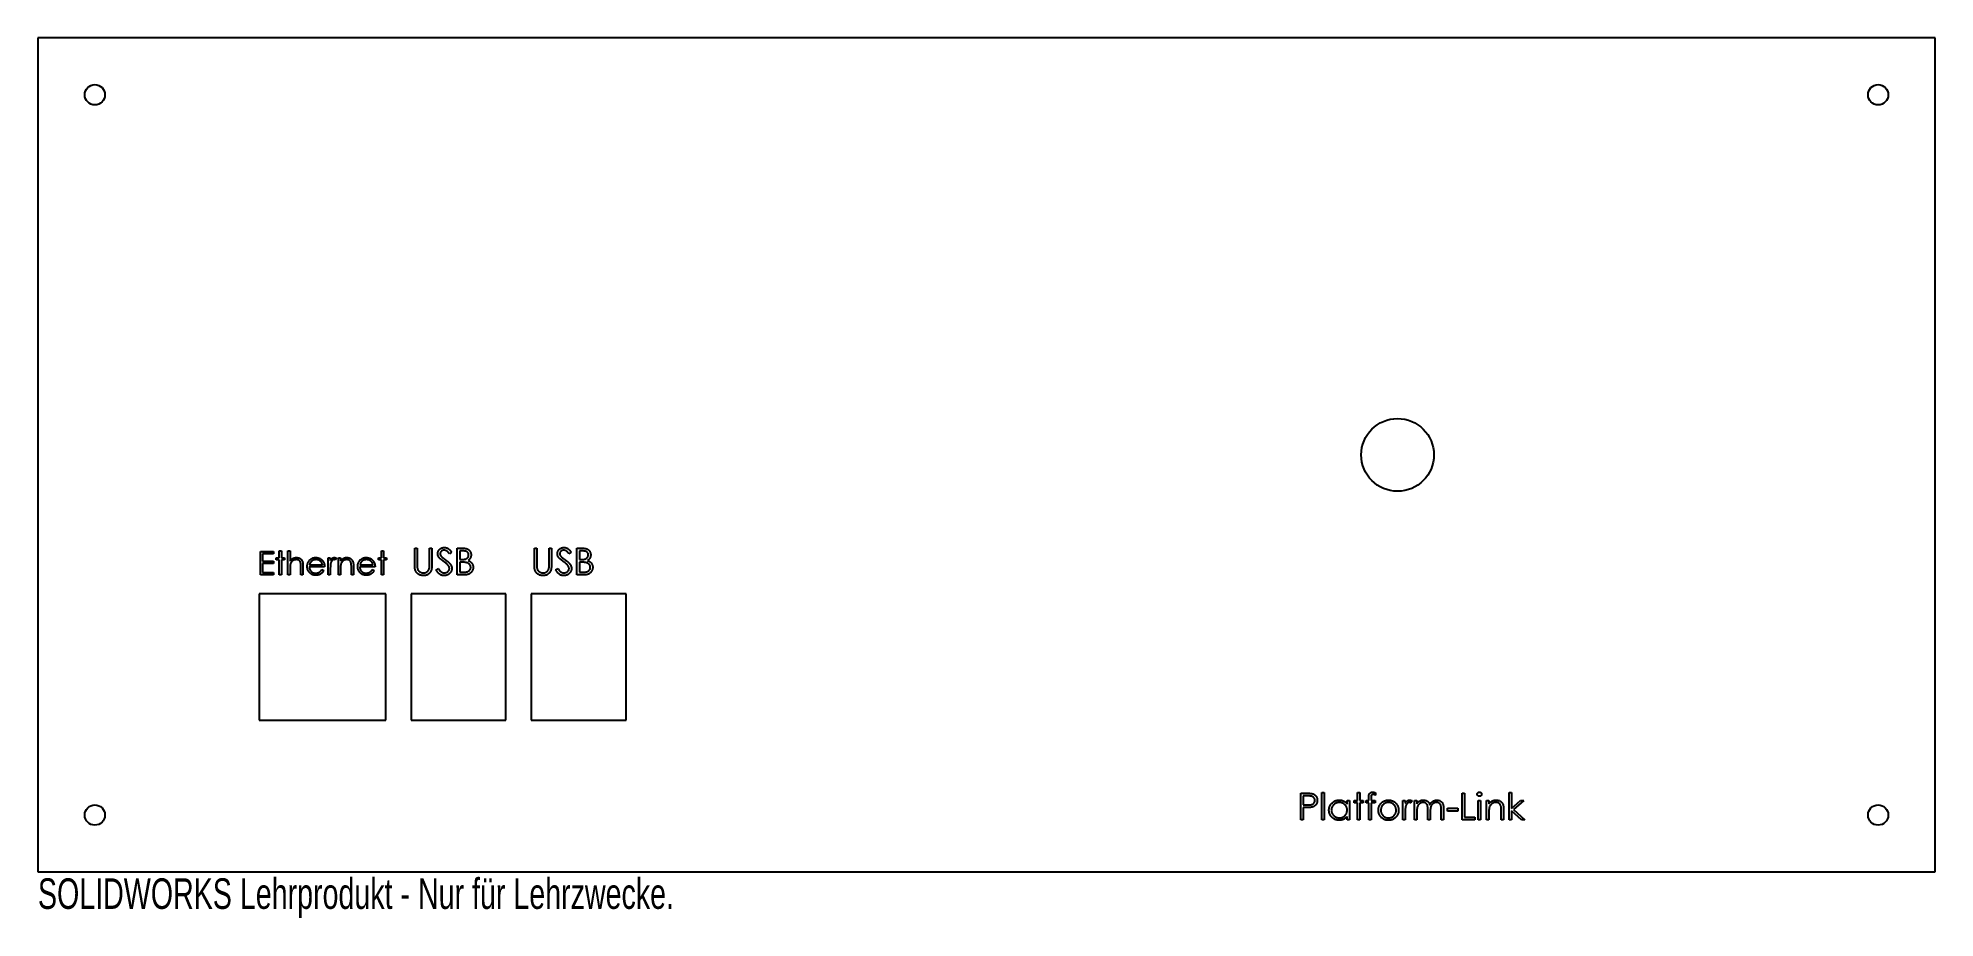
# Model space of a CAD drawing. Header units: millimetres. Extents: x 0 to 300, y -7 to 132.
import ezdxf

# ---------------------------------------------------------------- set-up
doc = ezdxf.new("R2010")
doc.units = ezdxf.units.MM
doc.styles.add('SLDTEXTSTYLE0', font='TXT', dxfattribs={"width": 0.7})

msp = doc.modelspace()

# ---------------------------------------------------------------- texts
at = {"color": 7, "linetype": 'Continuous', "insert": (0, -1.02), "char_height": 4.8336, "attachment_point": 1, "style": 'SLDTEXTSTYLE0'}
msp.add_mtext('SOLIDWORKS Lehrprodukt - Nur für Lehrzwecke.', dxfattribs=at)

# ---------------------------------------------------------------- linework, layer by layer
at = {"color": 7, "linetype": 'Continuous', "lineweight": 25}
for p, q in [((300, 132), (0, 132)), ((0, 132), (0, 0)), ((300, 0), (300, 132)), ((59.59, 51.23), (59.97, 51.23)), ((59.59, 48.68), (59.59, 51.23)), ((59.97, 51.23), (59.97, 48.7)), ((61.93, 51.23), (62.31, 51.23)), ((61.93, 48.7), (61.93, 51.23)), ((62.31, 51.23), (62.31, 48.68)), ((66.32, 51.23), (67.15, 51.23)), ((66.32, 47), (66.32, 51.23)), ((78.51, 51.23), (78.89, 51.23)), ((78.51, 48.68), (78.51, 51.23)), ((78.89, 51.23), (78.89, 48.7)), ((80.84, 51.23), (81.22, 51.23)), ((80.84, 48.7), (80.84, 51.23)), ((81.22, 51.23), (81.22, 48.68)), ((85.24, 51.23), (86.06, 51.23)), ((85.24, 47), (85.24, 51.23)), ((35.17, 50.7), (37.26, 50.7)), ((35.17, 47), (35.17, 50.7)), ((35.5, 50.32), (35.5, 49.18)), ((37.26, 50.32), (35.5, 50.32)), ((35.5, 49.18), (37.26, 49.18)), ((35.5, 48.8), (35.5, 47.38)), ((37.26, 48.8), (35.5, 48.8)), ((37.26, 50.7), (37.26, 50.32)), ((37.26, 49.18), (37.26, 48.8)), ((37.69, 49.71), (38.16, 49.71)), ((37.69, 49.37), (37.69, 49.71)), ((38.16, 49.37), (37.69, 49.37)), ((38.16, 50.8), (38.49, 50.8)), ((38.16, 49.71), (38.16, 50.8)), ((38.16, 47), (38.16, 49.37)), ((38.49, 50.8), (38.49, 49.71)), ((38.49, 49.71), (38.97, 49.71)), ((38.49, 49.37), (38.49, 47)), ((38.97, 49.37), (38.49, 49.37)), ((38.97, 49.71), (38.97, 49.37)), ((39.54, 50.8), (39.87, 50.8)), ((39.54, 47), (39.54, 50.8)), ((39.87, 50.8), (39.87, 49.2)), ((41.58, 47), (41.58, 48.27)), ((41.91, 48.38), (41.91, 47)), ((45.33, 48.28), (42.91, 48.28)), ((42.95, 48.61), (45, 48.61)), ((45.9, 49.71), (46.23, 49.71)), ((45.9, 47), (45.9, 49.71)), ((46.23, 49.71), (46.23, 49.31)), ((47.18, 49.66), (47, 49.37)), ((47.52, 49.71), (47.85, 49.71)), ((47.52, 47), (47.52, 49.71)), ((47.85, 49.71), (47.85, 49.22)), ((49.56, 47), (49.56, 48.27)), ((49.89, 48.38), (49.89, 47)), ((53.31, 48.28), (50.89, 48.28)), ((50.92, 48.61), (52.98, 48.61)), ((53.83, 49.71), (54.31, 49.71)), ((53.83, 49.37), (53.83, 49.71)), ((54.31, 49.37), (53.83, 49.37)), ((54.31, 50.8), (54.64, 50.8)), ((54.31, 49.71), (54.31, 50.8)), ((54.31, 47), (54.31, 49.37)), ((54.64, 50.8), (54.64, 49.71)), ((54.64, 49.71), (55.12, 49.71)), ((54.64, 49.37), (54.64, 47)), ((55.12, 49.37), (54.64, 49.37)), ((55.12, 49.71), (55.12, 49.37)), ((62.96, 47.82), (63.32, 48.03)), ((65.4, 50.63), (65.06, 50.36)), ((66.7, 50.8), (66.7, 49.44)), ((67.22, 50.8), (66.7, 50.8)), ((66.7, 49.44), (66.96, 49.44)), ((66.7, 49.01), (66.7, 47.43)), ((66.96, 49.01), (66.7, 49.01)), ((81.87, 47.82), (82.23, 48.03)), ((84.31, 50.63), (83.97, 50.36)), ((86.13, 50.8), (85.62, 50.8)), ((85.62, 50.8), (85.62, 49.44)), ((85.62, 49.44), (85.87, 49.44)), ((85.87, 49.01), (85.62, 49.01)), ((85.62, 49.01), (85.62, 47.43)), ((37.26, 47), (35.17, 47)), ((35.5, 47.38), (37.26, 47.38)), ((37.26, 47.38), (37.26, 47)), ((38.49, 47), (38.16, 47)), ((39.87, 47), (39.54, 47)), ((39.87, 47.98), (39.87, 47)), ((41.91, 47), (41.58, 47)), ((44.89, 47.85), (45.19, 47.7)), ((46.23, 47), (45.9, 47)), ((46.23, 47.91), (46.23, 47)), ((47.85, 47), (47.52, 47)), ((47.85, 47.98), (47.85, 47)), ((49.89, 47), (49.56, 47)), ((52.87, 47.85), (53.17, 47.7)), ((54.64, 47), (54.31, 47)), ((67.47, 47), (66.32, 47)), ((66.7, 47.43), (67.24, 47.43)), ((86.38, 47), (85.24, 47)), ((85.62, 47.43), (86.16, 47.43)), ((55, 44), (35, 44)), ((35, 44), (35, 24)), ((55, 24), (55, 44)), ((74, 44), (59, 44)), ((59, 44), (59, 24)), ((74, 24), (74, 44)), ((93, 44), (78, 44)), ((78, 44), (78, 24)), ((93, 24), (93, 44)), ((35, 24), (55, 24)), ((59, 24), (74, 24)), ((78, 24), (93, 24)), ((199.7, 12.46), (200.53, 12.46)), ((199.7, 8.22), (199.7, 12.46)), ((200.08, 12.02), (200.08, 10.61)), ((200.86, 12.02), (200.08, 12.02)), ((203.01, 12.56), (203.39, 12.56)), ((203.01, 8.22), (203.01, 12.56)), ((203.39, 12.56), (203.39, 8.22)), ((208.66, 12.56), (209.04, 12.56)), ((208.66, 11.32), (208.66, 12.56)), ((209.04, 12.56), (209.04, 11.32)), ((211.54, 12.54), (211.54, 12.14)), ((225.21, 12.46), (225.59, 12.46)), ((225.21, 8.22), (225.21, 12.46)), ((225.59, 12.46), (225.59, 8.66)), ((232.65, 12.56), (233.03, 12.56)), ((232.65, 8.22), (232.65, 12.56)), ((233.03, 12.56), (233.03, 10.05)), ((200.08, 10.61), (200.82, 10.6)), ((200.08, 10.18), (200.08, 8.22)), ((200.39, 10.18), (200.08, 10.18)), ((207.03, 10.74), (207.03, 11.32)), ((207.03, 11.32), (207.41, 11.32)), ((207.41, 11.32), (207.41, 8.22)), ((208.12, 11.32), (208.66, 11.32)), ((208.12, 10.94), (208.12, 11.32)), ((208.66, 10.94), (208.12, 10.94)), ((208.66, 8.22), (208.66, 10.94)), ((209.04, 11.32), (209.58, 11.32)), ((209.04, 10.94), (209.04, 8.22)), ((209.58, 10.94), (209.04, 10.94)), ((209.58, 11.32), (209.58, 10.94)), ((210.02, 11.32), (210.45, 11.32)), ((210.02, 10.94), (210.02, 11.32)), ((210.45, 10.94), (210.02, 10.94)), ((210.45, 11.32), (210.45, 11.81)), ((210.45, 8.22), (210.45, 10.94)), ((210.83, 11.74), (210.83, 11.32)), ((210.83, 11.32), (211.48, 11.32)), ((211.48, 10.94), (210.83, 10.94)), ((210.83, 10.94), (210.83, 8.22)), ((211.48, 11.32), (211.48, 10.94)), ((215.82, 11.32), (216.2, 11.32)), ((215.82, 8.22), (215.82, 11.32)), ((216.2, 11.32), (216.2, 10.86)), ((216.2, 9.26), (216.2, 8.22)), ((217.29, 11.26), (217.08, 10.94)), ((217.67, 11.32), (218.05, 11.32)), ((217.67, 8.22), (217.67, 11.32)), ((218.05, 11.32), (218.05, 10.78)), ((218.05, 9.52), (218.05, 8.22)), ((219.78, 8.22), (219.78, 9.8)), ((220.16, 9.43), (220.16, 8.22)), ((221.9, 8.22), (221.9, 9.9)), ((222.28, 9.9), (222.28, 8.22)), ((222.88, 10.07), (224.51, 10.07)), ((222.88, 9.63), (222.88, 10.07)), ((224.51, 9.63), (222.88, 9.63)), ((224.51, 10.07), (224.51, 9.63)), ((227.76, 11.32), (228.14, 11.32)), ((227.76, 8.22), (227.76, 11.32)), ((228.14, 11.32), (228.14, 8.22)), ((229.07, 11.32), (229.45, 11.32)), ((229.07, 8.22), (229.07, 11.32)), ((229.45, 11.32), (229.45, 10.76)), ((229.45, 9.34), (229.45, 8.22)), ((231.4, 8.22), (231.4, 9.68)), ((231.78, 9.8), (231.78, 8.22)), ((233.03, 10.05), (234.44, 11.32)), ((233.03, 9.65), (233.03, 8.22)), ((234.6, 8.22), (233.03, 9.65)), ((234.98, 11.32), (233.35, 9.85)), ((233.35, 9.85), (235.14, 8.22)), ((234.44, 11.32), (234.98, 11.32)), ((200.08, 8.22), (199.7, 8.22)), ((203.39, 8.22), (203.01, 8.22)), ((207.03, 8.22), (207.03, 8.76)), ((207.41, 8.22), (207.03, 8.22)), ((209.04, 8.22), (208.66, 8.22)), ((210.83, 8.22), (210.45, 8.22)), ((216.2, 8.22), (215.82, 8.22)), ((218.05, 8.22), (217.67, 8.22)), ((220.16, 8.22), (219.78, 8.22)), ((222.28, 8.22), (221.9, 8.22)), ((227.22, 8.22), (225.21, 8.22)), ((225.59, 8.66), (227.22, 8.66)), ((227.22, 8.66), (227.22, 8.22)), ((228.14, 8.22), (227.76, 8.22)), ((229.45, 8.22), (229.07, 8.22)), ((231.78, 8.22), (231.4, 8.22)), ((233.03, 8.22), (232.65, 8.22)), ((235.14, 8.22), (234.6, 8.22)), ((0, 0), (300, 0))]:
    msp.add_line(p, q, dxfattribs=at)
for centre, radius in [((9, 123), 1.6), ((291, 123), 1.6), ((215, 66), 5.75), ((9, 9), 1.6), ((291, 9), 1.6)]:
    msp.add_circle(centre, radius, dxfattribs=at)
for points, knots in [([(63.23, 50.35), (63.23, 50.4), (63.23, 50.49), (63.26, 50.62), (63.3, 50.74), (63.36, 50.86), (63.44, 50.96), (63.52, 51.06), (63.63, 51.14), (63.74, 51.21), (63.87, 51.27), (64, 51.31), (64.13, 51.34), (64.23, 51.34), (64.27, 51.34)], [0, 0, 0, 0, 0.083785, 0.16578, 0.24628, 0.327461, 0.408797, 0.489715, 0.571376, 0.655523, 0.741019, 0.826547, 0.911989, 1, 1, 1, 1]), ([(64.27, 51.34), (64.32, 51.34), (64.42, 51.34), (64.57, 51.31), (64.71, 51.26), (64.82, 51.2), (64.91, 51.15), (64.98, 51.1), (65.05, 51.04), (65.12, 50.97), (65.19, 50.9), (65.26, 50.81), (65.33, 50.72), (65.38, 50.66), (65.4, 50.63)], [0, 0, 0, 0, 0.107233, 0.213252, 0.31883, 0.426794, 0.483646, 0.543604, 0.608308, 0.677127, 0.750686, 0.828713, 0.91219, 1, 1, 1, 1]), ([(67.15, 51.23), (67.19, 51.23), (67.27, 51.23), (67.38, 51.23), (67.49, 51.22), (67.59, 51.2), (67.68, 51.19), (67.77, 51.17), (67.84, 51.14), (67.94, 51.1), (68.04, 51.05), (68.16, 50.96), (68.26, 50.86), (68.34, 50.74), (68.41, 50.61), (68.46, 50.48), (68.49, 50.33), (68.49, 50.23), (68.49, 50.18)], [0, 0, 0, 0, 0.062594, 0.121323, 0.17668, 0.228365, 0.276868, 0.321879, 0.364099, 0.403356, 0.477968, 0.550535, 0.623584, 0.698175, 0.773354, 0.847281, 0.922818, 1, 1, 1, 1]), ([(82.14, 50.35), (82.14, 50.4), (82.15, 50.49), (82.17, 50.62), (82.22, 50.74), (82.27, 50.86), (82.35, 50.96), (82.44, 51.06), (82.54, 51.14), (82.65, 51.21), (82.78, 51.27), (82.91, 51.31), (83.05, 51.34), (83.14, 51.34), (83.19, 51.34)], [0, 0, 0, 0, 0.083785, 0.16578, 0.24628, 0.327461, 0.408797, 0.489715, 0.571376, 0.655523, 0.741019, 0.826547, 0.911989, 1, 1, 1, 1]), ([(83.19, 51.34), (83.24, 51.34), (83.34, 51.34), (83.48, 51.31), (83.62, 51.26), (83.73, 51.2), (83.82, 51.15), (83.89, 51.1), (83.96, 51.04), (84.03, 50.97), (84.1, 50.9), (84.17, 50.81), (84.24, 50.72), (84.29, 50.66), (84.31, 50.63)], [0, 0, 0, 0, 0.107233, 0.213252, 0.31883, 0.426794, 0.483646, 0.543604, 0.608308, 0.677127, 0.750686, 0.828713, 0.91219, 1, 1, 1, 1]), ([(86.06, 51.23), (86.1, 51.23), (86.18, 51.23), (86.3, 51.23), (86.4, 51.22), (86.5, 51.2), (86.59, 51.19), (86.68, 51.17), (86.76, 51.14), (86.85, 51.1), (86.96, 51.05), (87.07, 50.96), (87.17, 50.86), (87.26, 50.74), (87.32, 50.61), (87.37, 50.48), (87.4, 50.33), (87.41, 50.23), (87.41, 50.18)], [0, 0, 0, 0, 0.062594, 0.121323, 0.17668, 0.228365, 0.276868, 0.321879, 0.364099, 0.403356, 0.477968, 0.550535, 0.623584, 0.698175, 0.773354, 0.847281, 0.922818, 1, 1, 1, 1]), ([(39.87, 49.2), (39.91, 49.24), (39.98, 49.33), (40.09, 49.44), (40.21, 49.54), (40.34, 49.62), (40.47, 49.68), (40.61, 49.72), (40.75, 49.75), (40.85, 49.75), (40.9, 49.75)], [0, 0, 0, 0, 0.140724, 0.273996, 0.400684, 0.522555, 0.641534, 0.759969, 0.878405, 1, 1, 1, 1]), ([(39.92, 48.71), (39.92, 48.69), (39.91, 48.65), (39.9, 48.58), (39.89, 48.51), (39.88, 48.42), (39.88, 48.33), (39.87, 48.22), (39.87, 48.1), (39.87, 48.02), (39.87, 47.98)], [0, 0, 0, 0, 0.0759991, 0.1656113, 0.269045, 0.387448, 0.5188267, 0.6653936, 0.8250828, 1, 1, 1, 1]), ([(40.84, 49.42), (40.82, 49.42), (40.76, 49.42), (40.68, 49.41), (40.61, 49.39), (40.53, 49.37), (40.46, 49.34), (40.39, 49.31), (40.32, 49.26), (40.26, 49.22), (40.2, 49.16), (40.14, 49.11), (40.09, 49.05), (40.05, 48.99), (40.01, 48.92), (39.97, 48.85), (39.94, 48.78), (39.93, 48.73), (39.92, 48.71)], [0, 0, 0, 0, 0.06402, 0.126694, 0.189084, 0.250363, 0.312516, 0.374243, 0.43785, 0.502657, 0.567745, 0.630576, 0.692772, 0.754268, 0.815121, 0.876051, 0.937982, 1, 1, 1, 1]), ([(41.54, 48.89), (41.53, 48.93), (41.51, 49.01), (41.45, 49.12), (41.39, 49.22), (41.3, 49.29), (41.21, 49.35), (41.1, 49.39), (40.97, 49.42), (40.89, 49.42), (40.84, 49.42)], [0, 0, 0, 0, 0.136257, 0.261954, 0.379638, 0.494379, 0.609866, 0.729887, 0.859213, 1, 1, 1, 1]), ([(40.9, 49.75), (40.95, 49.75), (41.05, 49.75), (41.19, 49.72), (41.33, 49.67), (41.45, 49.6), (41.56, 49.52), (41.66, 49.43), (41.74, 49.31), (41.79, 49.21), (41.83, 49.12), (41.85, 49.04), (41.87, 48.95), (41.89, 48.86), (41.9, 48.75), (41.91, 48.64), (41.91, 48.51), (41.91, 48.43), (41.91, 48.38)], [0, 0, 0, 0, 0.077229, 0.151155, 0.223454, 0.295497, 0.36692, 0.436794, 0.506696, 0.577864, 0.615912, 0.658048, 0.703776, 0.75408, 0.808979, 0.867913, 0.931702, 1, 1, 1, 1]), ([(41.58, 48.27), (41.58, 48.31), (41.58, 48.38), (41.58, 48.48), (41.58, 48.57), (41.57, 48.65), (41.57, 48.73), (41.56, 48.79), (41.55, 48.84), (41.55, 48.87), (41.54, 48.89)], [0, 0, 0, 0, 0.1788666, 0.3421413, 0.489871, 0.6233121, 0.7400556, 0.841468, 0.9289011, 1, 1, 1, 1]), ([(42.58, 48.35), (42.58, 48.39), (42.58, 48.47), (42.6, 48.59), (42.62, 48.71), (42.65, 48.83), (42.7, 48.94), (42.75, 49.05), (42.82, 49.15), (42.86, 49.22), (42.89, 49.25)], [0, 0, 0, 0, 0.128045, 0.253768, 0.377428, 0.500551, 0.623296, 0.746578, 0.872348, 1, 1, 1, 1]), ([(43.94, 46.95), (43.89, 46.95), (43.79, 46.96), (43.64, 46.98), (43.5, 47.01), (43.37, 47.06), (43.25, 47.12), (43.13, 47.19), (43.03, 47.28), (42.94, 47.38), (42.85, 47.49), (42.78, 47.6), (42.72, 47.71), (42.67, 47.83), (42.63, 47.96), (42.6, 48.08), (42.58, 48.21), (42.58, 48.3), (42.58, 48.35)], [0, 0, 0, 0, 0.0715787, 0.1396292, 0.2047967, 0.268135, 0.3298137, 0.3913014, 0.4534335, 0.5165517, 0.5796313, 0.6411189, 0.701294, 0.7608103, 0.8199317, 0.8789196, 0.9389828, 1, 1, 1, 1]), ([(42.89, 49.25), (42.92, 49.29), (42.99, 49.37), (43.1, 49.47), (43.22, 49.56), (43.35, 49.63), (43.49, 49.69), (43.63, 49.73), (43.79, 49.75), (43.89, 49.75), (43.95, 49.75)], [0, 0, 0, 0, 0.128835, 0.253589, 0.374643, 0.49534, 0.616325, 0.739759, 0.866842, 1, 1, 1, 1]), ([(42.91, 48.28), (42.91, 48.25), (42.92, 48.18), (42.93, 48.07), (42.95, 47.98), (42.99, 47.88), (43.03, 47.8), (43.08, 47.71), (43.13, 47.64), (43.2, 47.56), (43.27, 47.5), (43.35, 47.44), (43.43, 47.39), (43.52, 47.35), (43.61, 47.32), (43.7, 47.3), (43.8, 47.29), (43.86, 47.29), (43.9, 47.28)], [0, 0, 0, 0, 0.068385, 0.134476, 0.198391, 0.260753, 0.321829, 0.383037, 0.444653, 0.507398, 0.569825, 0.630778, 0.690929, 0.750945, 0.811049, 0.872331, 0.935004, 1, 1, 1, 1]), ([(43.27, 49.17), (43.25, 49.15), (43.21, 49.12), (43.17, 49.06), (43.12, 49), (43.08, 48.94), (43.04, 48.86), (43, 48.79), (42.97, 48.7), (42.95, 48.64), (42.95, 48.61)], [0, 0, 0, 0, 0.109984, 0.22258, 0.3385, 0.458709, 0.585535, 0.717518, 0.854667, 1, 1, 1, 1]), ([(43.96, 49.42), (43.93, 49.42), (43.87, 49.42), (43.77, 49.41), (43.68, 49.39), (43.59, 49.36), (43.5, 49.32), (43.42, 49.28), (43.34, 49.23), (43.29, 49.19), (43.27, 49.17)], [0, 0, 0, 0, 0.131092, 0.259141, 0.384162, 0.505992, 0.629098, 0.750669, 0.874039, 1, 1, 1, 1]), ([(43.95, 49.75), (44, 49.75), (44.11, 49.75), (44.27, 49.72), (44.42, 49.68), (44.56, 49.62), (44.7, 49.55), (44.82, 49.46), (44.94, 49.35), (45, 49.26), (45.04, 49.22)], [0, 0, 0, 0, 0.13204, 0.259033, 0.38188, 0.502258, 0.622752, 0.744743, 0.870109, 1, 1, 1, 1]), ([(45, 48.61), (44.99, 48.66), (44.96, 48.74), (44.92, 48.86), (44.86, 48.97), (44.8, 49.06), (44.72, 49.14), (44.64, 49.21), (44.54, 49.27), (44.43, 49.32), (44.32, 49.37), (44.21, 49.4), (44.09, 49.42), (44.01, 49.42), (43.96, 49.42)], [0, 0, 0, 0, 0.09624, 0.185231, 0.267501, 0.3444, 0.419595, 0.496891, 0.576638, 0.660268, 0.745387, 0.83004, 0.914474, 1, 1, 1, 1]), ([(45.04, 49.22), (45.06, 49.19), (45.11, 49.13), (45.17, 49.02), (45.22, 48.91), (45.26, 48.8), (45.29, 48.68), (45.31, 48.55), (45.33, 48.42), (45.33, 48.33), (45.33, 48.28)], [0, 0, 0, 0, 0.118522, 0.236255, 0.356174, 0.47725, 0.60154, 0.729618, 0.862158, 1, 1, 1, 1]), ([(46.23, 49.31), (46.26, 49.35), (46.31, 49.42), (46.38, 49.51), (46.46, 49.59), (46.55, 49.65), (46.63, 49.7), (46.72, 49.73), (46.81, 49.75), (46.87, 49.75), (46.9, 49.75)], [0, 0, 0, 0, 0.160059, 0.306112, 0.438367, 0.560541, 0.675317, 0.786114, 0.892842, 1, 1, 1, 1]), ([(46.29, 48.84), (46.29, 48.82), (46.28, 48.77), (46.27, 48.69), (46.26, 48.6), (46.25, 48.49), (46.24, 48.36), (46.24, 48.23), (46.23, 48.07), (46.23, 47.97), (46.23, 47.91)], [0, 0, 0, 0, 0.070855, 0.156938, 0.2586, 0.375891, 0.508166, 0.656238, 0.820177, 1, 1, 1, 1]), ([(46.83, 49.42), (46.81, 49.42), (46.75, 49.42), (46.67, 49.39), (46.59, 49.34), (46.53, 49.29), (46.48, 49.24), (46.45, 49.2), (46.42, 49.15), (46.39, 49.1), (46.36, 49.04), (46.34, 48.98), (46.31, 48.91), (46.3, 48.86), (46.29, 48.84)], [0, 0, 0, 0, 0.093807, 0.191338, 0.295191, 0.410312, 0.47193, 0.536425, 0.603119, 0.674118, 0.749332, 0.828283, 0.91204, 1, 1, 1, 1]), ([(47, 49.37), (46.99, 49.38), (46.96, 49.39), (46.91, 49.41), (46.87, 49.42), (46.84, 49.42), (46.83, 49.42)], [0, 0, 0, 0, 0.295139, 0.56023, 0.794983, 1, 1, 1, 1]), ([(46.9, 49.75), (46.92, 49.75), (46.97, 49.75), (47.04, 49.73), (47.11, 49.7), (47.16, 49.68), (47.18, 49.66)], [0, 0, 0, 0, 0.2252775, 0.4635232, 0.7203236, 1, 1, 1, 1]), ([(47.85, 49.22), (47.88, 49.26), (47.95, 49.35), (48.07, 49.46), (48.19, 49.55), (48.32, 49.63), (48.45, 49.69), (48.59, 49.73), (48.73, 49.75), (48.83, 49.75), (48.88, 49.75)], [0, 0, 0, 0, 0.140976, 0.273569, 0.398988, 0.51993, 0.63811, 0.756589, 0.87686, 1, 1, 1, 1]), ([(47.9, 48.71), (47.9, 48.69), (47.89, 48.65), (47.88, 48.58), (47.87, 48.51), (47.86, 48.42), (47.86, 48.32), (47.85, 48.22), (47.85, 48.1), (47.85, 48.02), (47.85, 47.98)], [0, 0, 0, 0, 0.076995, 0.167615, 0.271052, 0.38946, 0.520843, 0.666399, 0.826094, 1, 1, 1, 1]), ([(48.82, 49.42), (48.79, 49.42), (48.74, 49.42), (48.66, 49.41), (48.59, 49.39), (48.51, 49.37), (48.44, 49.34), (48.37, 49.31), (48.3, 49.26), (48.24, 49.22), (48.18, 49.16), (48.12, 49.11), (48.07, 49.05), (48.03, 48.99), (47.99, 48.92), (47.95, 48.85), (47.92, 48.78), (47.91, 48.73), (47.9, 48.71)], [0, 0, 0, 0, 0.063986, 0.126627, 0.188984, 0.25023, 0.312351, 0.374574, 0.438148, 0.50292, 0.567974, 0.630771, 0.692935, 0.754398, 0.815218, 0.876117, 0.938015, 1, 1, 1, 1]), ([(49.52, 48.89), (49.51, 48.93), (49.49, 49.01), (49.43, 49.12), (49.37, 49.22), (49.28, 49.29), (49.19, 49.35), (49.08, 49.39), (48.95, 49.42), (48.87, 49.42), (48.82, 49.42)], [0, 0, 0, 0, 0.13552, 0.260833, 0.378476, 0.493178, 0.609281, 0.729981, 0.859261, 1, 1, 1, 1]), ([(48.88, 49.75), (48.93, 49.75), (49.03, 49.75), (49.17, 49.72), (49.3, 49.67), (49.43, 49.6), (49.54, 49.52), (49.64, 49.42), (49.72, 49.31), (49.77, 49.21), (49.81, 49.12), (49.83, 49.04), (49.85, 48.95), (49.86, 48.86), (49.88, 48.75), (49.88, 48.64), (49.89, 48.51), (49.89, 48.43), (49.89, 48.38)], [0, 0, 0, 0, 0.07724, 0.151178, 0.223488, 0.295543, 0.366976, 0.437131, 0.507044, 0.57856, 0.616614, 0.658756, 0.704491, 0.754803, 0.809332, 0.868274, 0.932073, 1, 1, 1, 1]), ([(49.56, 48.27), (49.56, 48.31), (49.56, 48.38), (49.56, 48.48), (49.55, 48.57), (49.55, 48.65), (49.54, 48.73), (49.54, 48.79), (49.53, 48.84), (49.52, 48.87), (49.52, 48.89)], [0, 0, 0, 0, 0.17885, 0.34211, 0.489826, 0.623254, 0.74008, 0.841483, 0.928908, 1, 1, 1, 1]), ([(50.56, 48.35), (50.56, 48.39), (50.56, 48.47), (50.57, 48.59), (50.6, 48.71), (50.63, 48.83), (50.68, 48.94), (50.73, 49.05), (50.79, 49.15), (50.84, 49.22), (50.87, 49.25)], [0, 0, 0, 0, 0.128045, 0.253768, 0.377428, 0.500551, 0.623296, 0.746578, 0.872348, 1, 1, 1, 1]), ([(51.92, 46.95), (51.87, 46.95), (51.76, 46.96), (51.62, 46.98), (51.48, 47.01), (51.35, 47.06), (51.23, 47.12), (51.11, 47.19), (51.01, 47.28), (50.92, 47.38), (50.83, 47.49), (50.76, 47.6), (50.7, 47.71), (50.65, 47.83), (50.6, 47.96), (50.58, 48.08), (50.56, 48.21), (50.56, 48.3), (50.56, 48.35)], [0, 0, 0, 0, 0.0715787, 0.1396292, 0.2047967, 0.268135, 0.3298137, 0.3913014, 0.4534335, 0.5165517, 0.5796313, 0.6411189, 0.701294, 0.7608103, 0.8199317, 0.8789196, 0.9389828, 1, 1, 1, 1]), ([(50.87, 49.25), (50.9, 49.29), (50.97, 49.37), (51.08, 49.47), (51.2, 49.56), (51.33, 49.63), (51.47, 49.69), (51.61, 49.73), (51.77, 49.75), (51.87, 49.75), (51.93, 49.75)], [0, 0, 0, 0, 0.128835, 0.253589, 0.374643, 0.49534, 0.616325, 0.739759, 0.866842, 1, 1, 1, 1]), ([(50.89, 48.28), (50.89, 48.25), (50.89, 48.18), (50.91, 48.07), (50.93, 47.98), (50.96, 47.88), (51.01, 47.8), (51.05, 47.71), (51.11, 47.64), (51.18, 47.56), (51.25, 47.5), (51.33, 47.44), (51.41, 47.39), (51.49, 47.35), (51.58, 47.32), (51.68, 47.3), (51.78, 47.29), (51.84, 47.29), (51.88, 47.28)], [0, 0, 0, 0, 0.068385, 0.134476, 0.198391, 0.260753, 0.321829, 0.383037, 0.444653, 0.507398, 0.569825, 0.630778, 0.690929, 0.750945, 0.811049, 0.872331, 0.935004, 1, 1, 1, 1]), ([(51.25, 49.17), (51.23, 49.15), (51.19, 49.12), (51.14, 49.06), (51.1, 49), (51.06, 48.94), (51.02, 48.86), (50.98, 48.79), (50.95, 48.7), (50.93, 48.64), (50.92, 48.61)], [0, 0, 0, 0, 0.109984, 0.22258, 0.3385, 0.458709, 0.585535, 0.717518, 0.854667, 1, 1, 1, 1]), ([(51.94, 49.42), (51.91, 49.42), (51.84, 49.42), (51.75, 49.41), (51.65, 49.39), (51.57, 49.36), (51.48, 49.32), (51.4, 49.28), (51.32, 49.23), (51.27, 49.19), (51.25, 49.17)], [0, 0, 0, 0, 0.131092, 0.259141, 0.384162, 0.505992, 0.629098, 0.750669, 0.874039, 1, 1, 1, 1]), ([(51.93, 49.75), (51.98, 49.75), (52.09, 49.75), (52.25, 49.72), (52.4, 49.68), (52.54, 49.62), (52.67, 49.55), (52.8, 49.46), (52.91, 49.35), (52.98, 49.26), (53.02, 49.22)], [0, 0, 0, 0, 0.13204, 0.259033, 0.38188, 0.502258, 0.622752, 0.744743, 0.870109, 1, 1, 1, 1]), ([(52.98, 48.61), (52.97, 48.66), (52.94, 48.74), (52.89, 48.86), (52.84, 48.97), (52.77, 49.06), (52.7, 49.14), (52.61, 49.21), (52.52, 49.27), (52.41, 49.32), (52.3, 49.37), (52.18, 49.4), (52.06, 49.42), (51.98, 49.42), (51.94, 49.42)], [0, 0, 0, 0, 0.09624, 0.185231, 0.267501, 0.3444, 0.419595, 0.496891, 0.576638, 0.660268, 0.745387, 0.83004, 0.914474, 1, 1, 1, 1]), ([(53.02, 49.22), (53.04, 49.19), (53.09, 49.13), (53.14, 49.02), (53.2, 48.91), (53.24, 48.8), (53.27, 48.68), (53.29, 48.55), (53.31, 48.42), (53.31, 48.33), (53.31, 48.28)], [0, 0, 0, 0, 0.118522, 0.236255, 0.356174, 0.47725, 0.60154, 0.729618, 0.862158, 1, 1, 1, 1]), ([(59.67, 47.78), (59.66, 47.81), (59.65, 47.86), (59.63, 47.94), (59.62, 48.03), (59.61, 48.14), (59.6, 48.25), (59.6, 48.38), (59.59, 48.53), (59.59, 48.62), (59.59, 48.68)], [0, 0, 0, 0, 0.07813, 0.169465, 0.274335, 0.39211, 0.523687, 0.668365, 0.827132, 1, 1, 1, 1]), ([(59.97, 48.7), (59.97, 48.66), (59.97, 48.59), (59.97, 48.5), (59.98, 48.41), (59.98, 48.33), (59.98, 48.27), (59.98, 48.21), (59.99, 48.17), (59.99, 48.14), (59.99, 48.13)], [0, 0, 0, 0, 0.191079, 0.362605, 0.516099, 0.650038, 0.765977, 0.862374, 0.940842, 1, 1, 1, 1]), ([(59.99, 48.13), (60, 48.09), (60.01, 48.02), (60.04, 47.91), (60.08, 47.81), (60.13, 47.72), (60.2, 47.64), (60.28, 47.56), (60.38, 47.5), (60.49, 47.44), (60.61, 47.39), (60.73, 47.35), (60.85, 47.33), (60.93, 47.33), (60.97, 47.33)], [0, 0, 0, 0, 0.086315, 0.167766, 0.244433, 0.318135, 0.391884, 0.470068, 0.553904, 0.644339, 0.736875, 0.826168, 0.913679, 1, 1, 1, 1]), ([(60.97, 47.33), (61.01, 47.33), (61.07, 47.33), (61.18, 47.35), (61.28, 47.37), (61.37, 47.41), (61.47, 47.46), (61.55, 47.52), (61.63, 47.58), (61.7, 47.66), (61.76, 47.74), (61.81, 47.83), (61.85, 47.93), (61.87, 48), (61.88, 48.04)], [0, 0, 0, 0, 0.082891, 0.165303, 0.247762, 0.331528, 0.41528, 0.496366, 0.577151, 0.657783, 0.739322, 0.823793, 0.909476, 1, 1, 1, 1]), ([(62.31, 48.68), (62.31, 48.63), (62.31, 48.54), (62.3, 48.41), (62.29, 48.28), (62.28, 48.17), (62.27, 48.05), (62.25, 47.95), (62.23, 47.85), (62.2, 47.76), (62.17, 47.67), (62.13, 47.59), (62.09, 47.51), (62.04, 47.43), (61.98, 47.36), (61.92, 47.28), (61.85, 47.21), (61.77, 47.15), (61.69, 47.09), (61.6, 47.04), (61.51, 46.99), (61.42, 46.95), (61.32, 46.93), (61.21, 46.91), (61.1, 46.89), (61.03, 46.89), (60.99, 46.89)], [0, 0, 0, 0, 0.054858, 0.107059, 0.156978, 0.203992, 0.248492, 0.290483, 0.330489, 0.367886, 0.403858, 0.440009, 0.476295, 0.512792, 0.550485, 0.588381, 0.627645, 0.667979, 0.708433, 0.748602, 0.789088, 0.829461, 0.870371, 0.912214, 0.955547, 1, 1, 1, 1]), ([(61.88, 48.04), (61.89, 48.05), (61.9, 48.09), (61.9, 48.14), (61.91, 48.21), (61.92, 48.29), (61.92, 48.37), (61.93, 48.47), (61.93, 48.58), (61.93, 48.66), (61.93, 48.7)], [0, 0, 0, 0, 0.0698351, 0.1556208, 0.2578016, 0.3738112, 0.5064025, 0.6555645, 0.8200793, 1, 1, 1, 1]), ([(63.47, 49.71), (63.45, 49.73), (63.41, 49.78), (63.36, 49.86), (63.32, 49.94), (63.29, 50.02), (63.26, 50.1), (63.24, 50.18), (63.23, 50.27), (63.23, 50.33), (63.23, 50.35)], [0, 0, 0, 0, 0.133507, 0.262559, 0.388264, 0.512667, 0.633722, 0.755394, 0.877553, 1, 1, 1, 1]), ([(63.32, 48.03), (63.35, 47.98), (63.41, 47.87), (63.52, 47.72), (63.63, 47.6), (63.75, 47.5), (63.86, 47.42), (63.99, 47.37), (64.12, 47.33), (64.2, 47.33), (64.25, 47.33)], [0, 0, 0, 0, 0.159004, 0.304646, 0.438547, 0.562322, 0.677433, 0.786897, 0.893611, 1, 1, 1, 1]), ([(64.16, 49.13), (64.12, 49.17), (64.03, 49.23), (63.91, 49.32), (63.81, 49.4), (63.71, 49.47), (63.63, 49.54), (63.56, 49.6), (63.51, 49.66), (63.48, 49.69), (63.47, 49.71)], [0, 0, 0, 0, 0.1815353, 0.3470817, 0.4955678, 0.6283573, 0.7455197, 0.8458308, 0.9307818, 1, 1, 1, 1]), ([(64.23, 50.91), (64.19, 50.91), (64.1, 50.9), (63.98, 50.87), (63.88, 50.82), (63.78, 50.76), (63.71, 50.68), (63.65, 50.58), (63.62, 50.48), (63.61, 50.41), (63.61, 50.37)], [0, 0, 0, 0, 0.1430731, 0.275903, 0.4023709, 0.5284136, 0.6503564, 0.7658951, 0.8807741, 1, 1, 1, 1]), ([(63.61, 50.37), (63.61, 50.35), (63.61, 50.3), (63.62, 50.24), (63.64, 50.17), (63.67, 50.1), (63.71, 50.04), (63.76, 49.97), (63.82, 49.9), (63.86, 49.85), (63.89, 49.82)], [0, 0, 0, 0, 0.107285, 0.214746, 0.322939, 0.434116, 0.553412, 0.686073, 0.834256, 1, 1, 1, 1]), ([(63.89, 49.82), (63.9, 49.82), (63.92, 49.8), (63.96, 49.76), (64.01, 49.73), (64.08, 49.68), (64.16, 49.62), (64.25, 49.55), (64.35, 49.48), (64.42, 49.43), (64.46, 49.4)], [0, 0, 0, 0, 0.052594, 0.124952, 0.218094, 0.333502, 0.468789, 0.624938, 0.801683, 1, 1, 1, 1]), ([(64.92, 48.46), (64.9, 48.48), (64.86, 48.53), (64.8, 48.61), (64.72, 48.69), (64.63, 48.77), (64.53, 48.86), (64.41, 48.95), (64.29, 49.04), (64.2, 49.1), (64.16, 49.13)], [0, 0, 0, 0, 0.090279, 0.18953, 0.299198, 0.418926, 0.548376, 0.688136, 0.839084, 1, 1, 1, 1]), ([(65.06, 50.36), (65.04, 50.39), (65, 50.44), (64.94, 50.52), (64.88, 50.58), (64.82, 50.64), (64.77, 50.69), (64.72, 50.73), (64.67, 50.77), (64.61, 50.81), (64.53, 50.85), (64.44, 50.88), (64.33, 50.9), (64.27, 50.91), (64.23, 50.91)], [0, 0, 0, 0, 0.098469, 0.189629, 0.274184, 0.352183, 0.423199, 0.488551, 0.548473, 0.60144, 0.701198, 0.799592, 0.898545, 1, 1, 1, 1]), ([(65.46, 48.04), (65.45, 48), (65.45, 47.92), (65.43, 47.81), (65.41, 47.71), (65.37, 47.6), (65.32, 47.5), (65.26, 47.41), (65.19, 47.32), (65.1, 47.23), (65.01, 47.15), (64.92, 47.08), (64.82, 47.02), (64.71, 46.98), (64.6, 46.94), (64.49, 46.91), (64.37, 46.89), (64.29, 46.89), (64.25, 46.89)], [0, 0, 0, 0, 0.061484, 0.121775, 0.18092, 0.240256, 0.300114, 0.361146, 0.423501, 0.488669, 0.553954, 0.617581, 0.680238, 0.742187, 0.804663, 0.868259, 0.93302, 1, 1, 1, 1]), ([(64.25, 47.33), (64.28, 47.33), (64.36, 47.33), (64.47, 47.35), (64.57, 47.38), (64.67, 47.42), (64.76, 47.47), (64.85, 47.54), (64.92, 47.61), (64.97, 47.69), (65.02, 47.77), (65.05, 47.86), (65.07, 47.95), (65.07, 48.01), (65.08, 48.04)], [0, 0, 0, 0, 0.0912636, 0.1809303, 0.2700882, 0.3601561, 0.4483425, 0.5326658, 0.6138337, 0.6939815, 0.772716, 0.8493352, 0.9239673, 1, 1, 1, 1]), ([(64.46, 49.4), (64.5, 49.37), (64.59, 49.31), (64.72, 49.21), (64.83, 49.11), (64.94, 49.02), (65.03, 48.93), (65.11, 48.84), (65.18, 48.76), (65.26, 48.65), (65.34, 48.52), (65.4, 48.36), (65.45, 48.2), (65.45, 48.09), (65.46, 48.04)], [0, 0, 0, 0, 0.096972, 0.187773, 0.272396, 0.351321, 0.424335, 0.491909, 0.554233, 0.611268, 0.716348, 0.81454, 0.908495, 1, 1, 1, 1]), ([(65.08, 48.04), (65.07, 48.08), (65.07, 48.15), (65.04, 48.26), (64.99, 48.36), (64.95, 48.43), (64.92, 48.46)], [0, 0, 0, 0, 0.234723, 0.477158, 0.728556, 1, 1, 1, 1]), ([(66.96, 49.44), (67, 49.44), (67.07, 49.44), (67.17, 49.45), (67.27, 49.45), (67.36, 49.46), (67.44, 49.47), (67.51, 49.49), (67.58, 49.5), (67.66, 49.53), (67.74, 49.57), (67.84, 49.63), (67.92, 49.7), (67.99, 49.78), (68.05, 49.87), (68.08, 49.97), (68.11, 50.07), (68.11, 50.14), (68.11, 50.18)], [0, 0, 0, 0, 0.072301, 0.1397, 0.202289, 0.2606, 0.31319, 0.361739, 0.405706, 0.44554, 0.518832, 0.589778, 0.658867, 0.72843, 0.797283, 0.864815, 0.931364, 1, 1, 1, 1]), ([(67.75, 48.96), (67.73, 48.96), (67.68, 48.97), (67.61, 48.98), (67.53, 48.99), (67.43, 49), (67.33, 49), (67.21, 49), (67.09, 49.01), (67, 49.01), (66.96, 49.01)], [0, 0, 0, 0, 0.079306, 0.171953, 0.277057, 0.394731, 0.526177, 0.671345, 0.829285, 1, 1, 1, 1]), ([(68.11, 50.18), (68.11, 50.2), (68.11, 50.25), (68.1, 50.31), (68.09, 50.38), (68.06, 50.44), (68.03, 50.49), (67.99, 50.54), (67.95, 50.59), (67.9, 50.63), (67.84, 50.67), (67.78, 50.71), (67.7, 50.74), (67.62, 50.76), (67.53, 50.78), (67.43, 50.79), (67.33, 50.8), (67.26, 50.8), (67.22, 50.8)], [0, 0, 0, 0, 0.057003, 0.111818, 0.164402, 0.21587, 0.266841, 0.317479, 0.369902, 0.4234, 0.479718, 0.539241, 0.602431, 0.67103, 0.744485, 0.823454, 0.90874, 1, 1, 1, 1]), ([(67.24, 47.43), (67.28, 47.43), (67.36, 47.44), (67.47, 47.44), (67.57, 47.45), (67.66, 47.46), (67.74, 47.47), (67.82, 47.48), (67.89, 47.5), (67.96, 47.53), (68.05, 47.57), (68.15, 47.63), (68.23, 47.71), (68.31, 47.79), (68.37, 47.89), (68.41, 47.99), (68.44, 48.09), (68.44, 48.17), (68.44, 48.2)], [0, 0, 0, 0, 0.072502, 0.139739, 0.201795, 0.259822, 0.312206, 0.360773, 0.40454, 0.443698, 0.516841, 0.587874, 0.657965, 0.728969, 0.799308, 0.866636, 0.933116, 1, 1, 1, 1]), ([(68.82, 48.2), (68.82, 48.16), (68.82, 48.08), (68.8, 47.96), (68.77, 47.85), (68.73, 47.74), (68.68, 47.63), (68.61, 47.53), (68.54, 47.44), (68.45, 47.35), (68.36, 47.27), (68.26, 47.19), (68.14, 47.13), (68.02, 47.08), (67.9, 47.05), (67.76, 47.02), (67.62, 47), (67.52, 47), (67.47, 47)], [0, 0, 0, 0, 0.06116, 0.120335, 0.17818, 0.235235, 0.292683, 0.351186, 0.410457, 0.47172, 0.533761, 0.595739, 0.657888, 0.721295, 0.786823, 0.854686, 0.925478, 1, 1, 1, 1]), ([(68.44, 48.2), (68.44, 48.22), (68.44, 48.27), (68.43, 48.33), (68.41, 48.4), (68.4, 48.46), (68.37, 48.52), (68.34, 48.57), (68.3, 48.63), (68.24, 48.7), (68.16, 48.78), (68.04, 48.85), (67.9, 48.92), (67.8, 48.94), (67.75, 48.96)], [0, 0, 0, 0, 0.060287, 0.119602, 0.177503, 0.235143, 0.292133, 0.350871, 0.410098, 0.470732, 0.594829, 0.722579, 0.856691, 1, 1, 1, 1]), ([(68.49, 50.18), (68.49, 50.14), (68.49, 50.05), (68.47, 49.91), (68.43, 49.78), (68.37, 49.66), (68.3, 49.55), (68.22, 49.45), (68.12, 49.36), (68.04, 49.31), (68.01, 49.28)], [0, 0, 0, 0, 0.130569, 0.256581, 0.380552, 0.503623, 0.625739, 0.747549, 0.871766, 1, 1, 1, 1]), ([(68.01, 49.28), (68.05, 49.27), (68.15, 49.23), (68.27, 49.17), (68.38, 49.1), (68.47, 49.03), (68.55, 48.95), (68.62, 48.86), (68.68, 48.76), (68.73, 48.66), (68.77, 48.55), (68.8, 48.44), (68.82, 48.32), (68.82, 48.24), (68.82, 48.2)], [0, 0, 0, 0, 0.106057, 0.202914, 0.2903, 0.370223, 0.446384, 0.521397, 0.598291, 0.676142, 0.755529, 0.834887, 0.916646, 1, 1, 1, 1]), ([(78.58, 47.78), (78.58, 47.81), (78.56, 47.86), (78.55, 47.94), (78.54, 48.03), (78.52, 48.14), (78.52, 48.25), (78.51, 48.38), (78.51, 48.53), (78.51, 48.62), (78.51, 48.68)], [0, 0, 0, 0, 0.07813, 0.169465, 0.274335, 0.39211, 0.523687, 0.668365, 0.827132, 1, 1, 1, 1]), ([(78.89, 48.7), (78.89, 48.66), (78.89, 48.59), (78.89, 48.5), (78.89, 48.41), (78.89, 48.33), (78.89, 48.27), (78.9, 48.21), (78.9, 48.17), (78.9, 48.14), (78.9, 48.13)], [0, 0, 0, 0, 0.191079, 0.362605, 0.516099, 0.650038, 0.765977, 0.862374, 0.940842, 1, 1, 1, 1]), ([(78.9, 48.13), (78.91, 48.09), (78.92, 48.02), (78.95, 47.91), (79, 47.81), (79.05, 47.72), (79.12, 47.64), (79.2, 47.56), (79.29, 47.5), (79.4, 47.44), (79.52, 47.39), (79.64, 47.35), (79.76, 47.33), (79.84, 47.33), (79.88, 47.33)], [0, 0, 0, 0, 0.086315, 0.167766, 0.244433, 0.318135, 0.391884, 0.470068, 0.553904, 0.644339, 0.736875, 0.826168, 0.913679, 1, 1, 1, 1]), ([(79.88, 47.33), (79.92, 47.33), (79.99, 47.33), (80.09, 47.35), (80.19, 47.37), (80.29, 47.41), (80.38, 47.46), (80.46, 47.52), (80.54, 47.58), (80.61, 47.66), (80.67, 47.74), (80.72, 47.83), (80.77, 47.93), (80.79, 48), (80.8, 48.04)], [0, 0, 0, 0, 0.082891, 0.165303, 0.247762, 0.331528, 0.41528, 0.496366, 0.577151, 0.657783, 0.739322, 0.823793, 0.909476, 1, 1, 1, 1]), ([(81.22, 48.68), (81.22, 48.63), (81.22, 48.54), (81.21, 48.41), (81.21, 48.28), (81.19, 48.17), (81.18, 48.05), (81.16, 47.95), (81.14, 47.85), (81.11, 47.76), (81.08, 47.67), (81.05, 47.59), (81, 47.51), (80.95, 47.43), (80.9, 47.36), (80.83, 47.28), (80.76, 47.21), (80.68, 47.15), (80.6, 47.09), (80.52, 47.04), (80.42, 46.99), (80.33, 46.95), (80.23, 46.93), (80.12, 46.91), (80.02, 46.89), (79.94, 46.89), (79.91, 46.89)], [0, 0, 0, 0, 0.054858, 0.107059, 0.156978, 0.203992, 0.248492, 0.290483, 0.330489, 0.367886, 0.403858, 0.440009, 0.476295, 0.512792, 0.550485, 0.588381, 0.627645, 0.667979, 0.708433, 0.748602, 0.789088, 0.829461, 0.870371, 0.912214, 0.955547, 1, 1, 1, 1]), ([(80.8, 48.04), (80.8, 48.05), (80.81, 48.09), (80.82, 48.14), (80.82, 48.21), (80.83, 48.29), (80.84, 48.37), (80.84, 48.47), (80.84, 48.58), (80.84, 48.66), (80.84, 48.7)], [0, 0, 0, 0, 0.069835, 0.155621, 0.257802, 0.373811, 0.506402, 0.655564, 0.820079, 1, 1, 1, 1]), ([(82.38, 49.71), (82.36, 49.73), (82.32, 49.78), (82.28, 49.86), (82.23, 49.94), (82.2, 50.02), (82.17, 50.1), (82.16, 50.18), (82.14, 50.27), (82.14, 50.33), (82.14, 50.35)], [0, 0, 0, 0, 0.133507, 0.262559, 0.388264, 0.512667, 0.633722, 0.755394, 0.877553, 1, 1, 1, 1]), ([(82.23, 48.03), (82.26, 47.98), (82.33, 47.87), (82.43, 47.72), (82.54, 47.6), (82.66, 47.5), (82.78, 47.42), (82.9, 47.37), (83.03, 47.33), (83.12, 47.33), (83.16, 47.33)], [0, 0, 0, 0, 0.159004, 0.304646, 0.438547, 0.562322, 0.677433, 0.786897, 0.893611, 1, 1, 1, 1]), ([(83.07, 49.13), (83.03, 49.17), (82.94, 49.23), (82.82, 49.32), (82.72, 49.4), (82.62, 49.47), (82.54, 49.54), (82.48, 49.6), (82.42, 49.66), (82.39, 49.69), (82.38, 49.71)], [0, 0, 0, 0, 0.1815353, 0.3470817, 0.4955678, 0.6283573, 0.7455197, 0.8458308, 0.9307818, 1, 1, 1, 1]), ([(83.14, 50.91), (83.1, 50.91), (83.02, 50.9), (82.9, 50.87), (82.79, 50.82), (82.7, 50.76), (82.62, 50.68), (82.56, 50.58), (82.53, 50.48), (82.52, 50.41), (82.52, 50.37)], [0, 0, 0, 0, 0.143073, 0.275903, 0.402371, 0.528414, 0.650356, 0.765895, 0.880774, 1, 1, 1, 1]), ([(82.52, 50.37), (82.52, 50.35), (82.52, 50.3), (82.54, 50.24), (82.55, 50.17), (82.58, 50.1), (82.62, 50.04), (82.67, 49.97), (82.73, 49.9), (82.78, 49.85), (82.8, 49.82)], [0, 0, 0, 0, 0.107285, 0.214746, 0.322939, 0.434116, 0.553412, 0.686073, 0.834256, 1, 1, 1, 1]), ([(82.8, 49.82), (82.81, 49.82), (82.83, 49.8), (82.87, 49.76), (82.93, 49.73), (82.99, 49.68), (83.07, 49.62), (83.16, 49.55), (83.26, 49.48), (83.33, 49.43), (83.37, 49.4)], [0, 0, 0, 0, 0.052594, 0.124952, 0.218094, 0.333502, 0.468789, 0.624938, 0.801683, 1, 1, 1, 1]), ([(83.84, 48.46), (83.82, 48.48), (83.78, 48.53), (83.71, 48.61), (83.63, 48.69), (83.54, 48.77), (83.44, 48.86), (83.33, 48.95), (83.2, 49.04), (83.12, 49.1), (83.07, 49.13)], [0, 0, 0, 0, 0.090279, 0.18953, 0.299198, 0.418926, 0.548376, 0.688136, 0.839084, 1, 1, 1, 1]), ([(83.97, 50.36), (83.95, 50.39), (83.91, 50.44), (83.85, 50.52), (83.79, 50.58), (83.74, 50.64), (83.68, 50.69), (83.63, 50.73), (83.58, 50.77), (83.52, 50.81), (83.45, 50.85), (83.35, 50.88), (83.25, 50.9), (83.18, 50.91), (83.14, 50.91)], [0, 0, 0, 0, 0.098469, 0.189629, 0.274184, 0.352183, 0.423199, 0.488551, 0.548473, 0.60144, 0.701198, 0.799592, 0.898545, 1, 1, 1, 1]), ([(84.37, 48.04), (84.37, 48), (84.37, 47.92), (84.35, 47.81), (84.32, 47.71), (84.28, 47.6), (84.23, 47.5), (84.17, 47.41), (84.1, 47.32), (84.02, 47.23), (83.93, 47.15), (83.83, 47.08), (83.73, 47.02), (83.63, 46.98), (83.52, 46.94), (83.4, 46.91), (83.28, 46.89), (83.2, 46.89), (83.16, 46.89)], [0, 0, 0, 0, 0.061484, 0.121775, 0.18092, 0.240256, 0.300114, 0.361146, 0.423501, 0.488669, 0.553954, 0.617581, 0.680238, 0.742187, 0.804663, 0.868259, 0.93302, 1, 1, 1, 1]), ([(83.16, 47.33), (83.2, 47.33), (83.27, 47.33), (83.38, 47.35), (83.48, 47.38), (83.58, 47.42), (83.68, 47.47), (83.76, 47.54), (83.83, 47.61), (83.89, 47.69), (83.93, 47.77), (83.97, 47.86), (83.98, 47.95), (83.99, 48.01), (83.99, 48.04)], [0, 0, 0, 0, 0.0912636, 0.1809303, 0.2700882, 0.3601561, 0.4483425, 0.5326658, 0.6138337, 0.6939815, 0.772716, 0.8493352, 0.9239673, 1, 1, 1, 1]), ([(83.37, 49.4), (83.42, 49.37), (83.51, 49.31), (83.63, 49.21), (83.75, 49.11), (83.85, 49.02), (83.94, 48.93), (84.03, 48.84), (84.1, 48.76), (84.17, 48.65), (84.25, 48.52), (84.32, 48.36), (84.36, 48.2), (84.37, 48.09), (84.37, 48.04)], [0, 0, 0, 0, 0.096972, 0.187773, 0.272396, 0.351321, 0.424335, 0.491909, 0.554233, 0.611268, 0.716348, 0.81454, 0.908495, 1, 1, 1, 1]), ([(83.99, 48.04), (83.99, 48.08), (83.98, 48.15), (83.95, 48.26), (83.9, 48.36), (83.86, 48.43), (83.84, 48.46)], [0, 0, 0, 0, 0.234723, 0.477158, 0.728556, 1, 1, 1, 1]), ([(85.87, 49.44), (85.91, 49.44), (85.98, 49.44), (86.09, 49.45), (86.18, 49.45), (86.27, 49.46), (86.35, 49.47), (86.43, 49.49), (86.49, 49.5), (86.57, 49.53), (86.66, 49.57), (86.75, 49.63), (86.83, 49.7), (86.9, 49.78), (86.96, 49.87), (87, 49.97), (87.02, 50.07), (87.03, 50.14), (87.03, 50.18)], [0, 0, 0, 0, 0.072301, 0.1397, 0.202289, 0.2606, 0.31319, 0.361739, 0.405706, 0.44554, 0.518832, 0.589778, 0.658867, 0.72843, 0.797283, 0.864815, 0.931364, 1, 1, 1, 1]), ([(86.66, 48.96), (86.64, 48.96), (86.6, 48.97), (86.52, 48.98), (86.44, 48.99), (86.35, 49), (86.24, 49), (86.13, 49), (86, 49.01), (85.91, 49.01), (85.87, 49.01)], [0, 0, 0, 0, 0.079306, 0.171953, 0.277057, 0.394731, 0.526177, 0.671345, 0.829285, 1, 1, 1, 1]), ([(87.03, 50.18), (87.03, 50.2), (87.03, 50.25), (87.02, 50.31), (87, 50.38), (86.98, 50.44), (86.94, 50.49), (86.91, 50.54), (86.86, 50.59), (86.81, 50.63), (86.75, 50.67), (86.69, 50.71), (86.62, 50.74), (86.53, 50.76), (86.44, 50.78), (86.35, 50.79), (86.24, 50.8), (86.17, 50.8), (86.13, 50.8)], [0, 0, 0, 0, 0.057003, 0.111818, 0.164402, 0.21587, 0.266841, 0.317479, 0.369902, 0.4234, 0.479718, 0.539241, 0.602431, 0.67103, 0.744485, 0.823454, 0.90874, 1, 1, 1, 1]), ([(86.16, 47.43), (86.2, 47.43), (86.27, 47.44), (86.38, 47.44), (86.48, 47.45), (86.57, 47.46), (86.65, 47.47), (86.73, 47.48), (86.8, 47.5), (86.88, 47.53), (86.97, 47.57), (87.06, 47.63), (87.15, 47.71), (87.22, 47.79), (87.28, 47.89), (87.32, 47.99), (87.35, 48.09), (87.35, 48.17), (87.35, 48.2)], [0, 0, 0, 0, 0.072502, 0.139739, 0.201795, 0.259822, 0.312206, 0.360773, 0.40454, 0.443698, 0.516841, 0.587874, 0.657965, 0.728969, 0.799308, 0.866636, 0.933116, 1, 1, 1, 1]), ([(87.73, 48.2), (87.73, 48.16), (87.73, 48.08), (87.71, 47.96), (87.68, 47.85), (87.64, 47.74), (87.59, 47.63), (87.53, 47.53), (87.45, 47.44), (87.37, 47.35), (87.27, 47.27), (87.17, 47.19), (87.06, 47.13), (86.94, 47.08), (86.81, 47.05), (86.67, 47.02), (86.53, 47), (86.43, 47), (86.38, 47)], [0, 0, 0, 0, 0.06116, 0.120335, 0.17818, 0.235235, 0.292683, 0.351186, 0.410457, 0.47172, 0.533761, 0.595739, 0.657888, 0.721295, 0.786823, 0.854686, 0.925478, 1, 1, 1, 1]), ([(87.35, 48.2), (87.35, 48.22), (87.35, 48.27), (87.34, 48.33), (87.33, 48.4), (87.31, 48.46), (87.28, 48.52), (87.25, 48.57), (87.21, 48.63), (87.15, 48.7), (87.07, 48.78), (86.95, 48.85), (86.81, 48.92), (86.71, 48.94), (86.66, 48.96)], [0, 0, 0, 0, 0.060287, 0.119602, 0.177503, 0.235143, 0.292133, 0.350871, 0.410098, 0.470732, 0.594829, 0.722579, 0.856691, 1, 1, 1, 1]), ([(87.41, 50.18), (87.41, 50.14), (87.4, 50.05), (87.38, 49.91), (87.34, 49.78), (87.29, 49.66), (87.22, 49.55), (87.13, 49.45), (87.03, 49.36), (86.96, 49.31), (86.92, 49.28)], [0, 0, 0, 0, 0.130569, 0.256581, 0.380552, 0.503623, 0.625739, 0.747549, 0.871766, 1, 1, 1, 1]), ([(86.92, 49.28), (86.97, 49.27), (87.06, 49.23), (87.18, 49.17), (87.29, 49.1), (87.39, 49.03), (87.47, 48.95), (87.53, 48.86), (87.59, 48.76), (87.64, 48.66), (87.68, 48.55), (87.71, 48.44), (87.73, 48.32), (87.73, 48.24), (87.73, 48.2)], [0, 0, 0, 0, 0.106057, 0.202914, 0.2903, 0.370223, 0.446384, 0.521397, 0.598291, 0.676142, 0.755529, 0.834887, 0.916646, 1, 1, 1, 1]), ([(43.9, 47.28), (43.93, 47.29), (44, 47.29), (44.1, 47.3), (44.19, 47.32), (44.29, 47.35), (44.38, 47.38), (44.46, 47.42), (44.54, 47.47), (44.61, 47.52), (44.68, 47.58), (44.75, 47.66), (44.82, 47.75), (44.87, 47.82), (44.89, 47.85)], [0, 0, 0, 0, 0.082592, 0.163879, 0.245659, 0.327726, 0.40861, 0.485749, 0.559169, 0.630268, 0.705306, 0.792065, 0.889796, 1, 1, 1, 1]), ([(45.19, 47.7), (45.17, 47.66), (45.12, 47.58), (45.04, 47.47), (44.96, 47.36), (44.87, 47.28), (44.77, 47.2), (44.67, 47.14), (44.57, 47.08), (44.46, 47.03), (44.34, 47), (44.21, 46.97), (44.08, 46.96), (43.99, 46.95), (43.94, 46.95)], [0, 0, 0, 0, 0.0933699, 0.1816608, 0.2658742, 0.3463548, 0.4245999, 0.5019032, 0.5799921, 0.6584434, 0.7386722, 0.8218941, 0.9088008, 1, 1, 1, 1]), ([(51.88, 47.28), (51.91, 47.29), (51.98, 47.29), (52.07, 47.3), (52.17, 47.32), (52.26, 47.35), (52.35, 47.38), (52.44, 47.42), (52.52, 47.47), (52.59, 47.52), (52.66, 47.58), (52.73, 47.66), (52.8, 47.75), (52.85, 47.82), (52.87, 47.85)], [0, 0, 0, 0, 0.082592, 0.163879, 0.245659, 0.327726, 0.40861, 0.485749, 0.559169, 0.630268, 0.705306, 0.792065, 0.889796, 1, 1, 1, 1]), ([(53.17, 47.7), (53.14, 47.66), (53.1, 47.58), (53.02, 47.47), (52.94, 47.36), (52.85, 47.28), (52.75, 47.2), (52.65, 47.14), (52.55, 47.08), (52.43, 47.03), (52.32, 47), (52.19, 46.97), (52.06, 46.96), (51.96, 46.95), (51.92, 46.95)], [0, 0, 0, 0, 0.0933699, 0.1816608, 0.2658742, 0.3463548, 0.4245999, 0.5019032, 0.5799921, 0.6584434, 0.7386722, 0.8218941, 0.9088008, 1, 1, 1, 1]), ([(60.99, 46.89), (60.95, 46.89), (60.87, 46.89), (60.75, 46.9), (60.64, 46.93), (60.53, 46.95), (60.43, 46.99), (60.33, 47.03), (60.23, 47.08), (60.14, 47.13), (60.06, 47.2), (59.98, 47.27), (59.91, 47.34), (59.85, 47.42), (59.79, 47.5), (59.74, 47.59), (59.7, 47.69), (59.68, 47.75), (59.67, 47.78)], [0, 0, 0, 0, 0.0711745, 0.1396441, 0.2063172, 0.2713732, 0.3354181, 0.3980763, 0.4606079, 0.5229695, 0.5847157, 0.6448949, 0.7042906, 0.7629982, 0.8210874, 0.8801039, 0.9393885, 1, 1, 1, 1]), ([(64.25, 46.89), (64.21, 46.89), (64.15, 46.89), (64.06, 46.9), (63.96, 46.92), (63.88, 46.94), (63.79, 46.97), (63.7, 47.01), (63.62, 47.05), (63.54, 47.1), (63.46, 47.16), (63.39, 47.23), (63.31, 47.3), (63.24, 47.39), (63.16, 47.48), (63.09, 47.59), (63.02, 47.7), (62.98, 47.78), (62.96, 47.82)], [0, 0, 0, 0, 0.057208, 0.113696, 0.169178, 0.224159, 0.27872, 0.333794, 0.389241, 0.445822, 0.503704, 0.564294, 0.627975, 0.695038, 0.765373, 0.839611, 0.917538, 1, 1, 1, 1]), ([(79.91, 46.89), (79.86, 46.89), (79.78, 46.89), (79.67, 46.9), (79.55, 46.93), (79.44, 46.95), (79.34, 46.99), (79.24, 47.03), (79.15, 47.08), (79.05, 47.13), (78.97, 47.2), (78.89, 47.27), (78.82, 47.34), (78.76, 47.42), (78.7, 47.5), (78.66, 47.59), (78.61, 47.69), (78.59, 47.75), (78.58, 47.78)], [0, 0, 0, 0, 0.0711745, 0.1396441, 0.2063172, 0.2713732, 0.3354181, 0.3980763, 0.4606079, 0.5229695, 0.5847157, 0.6448949, 0.7042906, 0.7629982, 0.8210874, 0.8801039, 0.9393885, 1, 1, 1, 1]), ([(83.16, 46.89), (83.13, 46.89), (83.06, 46.89), (82.97, 46.9), (82.88, 46.92), (82.79, 46.94), (82.7, 46.97), (82.62, 47.01), (82.53, 47.05), (82.45, 47.1), (82.37, 47.16), (82.3, 47.23), (82.22, 47.3), (82.15, 47.39), (82.08, 47.48), (82.01, 47.59), (81.94, 47.7), (81.89, 47.78), (81.87, 47.82)], [0, 0, 0, 0, 0.057208, 0.113696, 0.169178, 0.224159, 0.27872, 0.333794, 0.389241, 0.445822, 0.503704, 0.564294, 0.627975, 0.695038, 0.765373, 0.839611, 0.917538, 1, 1, 1, 1]), ([(200.53, 12.46), (200.59, 12.46), (200.7, 12.46), (200.86, 12.45), (201, 12.45), (201.13, 12.44), (201.24, 12.43), (201.34, 12.42), (201.42, 12.41), (201.48, 12.4), (201.5, 12.39)], [0, 0, 0, 0, 0.176956, 0.339055, 0.486318, 0.618781, 0.735619, 0.838742, 0.926457, 1, 1, 1, 1]), ([(201.93, 11.32), (201.93, 11.35), (201.92, 11.42), (201.9, 11.52), (201.86, 11.61), (201.81, 11.7), (201.75, 11.78), (201.67, 11.85), (201.59, 11.91), (201.51, 11.94), (201.44, 11.97), (201.38, 11.98), (201.31, 11.99), (201.24, 12), (201.15, 12.01), (201.06, 12.02), (200.96, 12.02), (200.89, 12.02), (200.86, 12.02)], [0, 0, 0, 0, 0.0700438, 0.1392383, 0.2081975, 0.2791734, 0.3499868, 0.4183538, 0.4876096, 0.5574111, 0.5953302, 0.6379641, 0.6859128, 0.7381852, 0.7961026, 0.8585165, 0.9266577, 1, 1, 1, 1]), ([(201.5, 12.39), (201.53, 12.38), (201.59, 12.37), (201.67, 12.34), (201.75, 12.3), (201.82, 12.26), (201.89, 12.21), (201.96, 12.15), (202.02, 12.09), (202.08, 12.02), (202.14, 11.95), (202.18, 11.87), (202.22, 11.79), (202.25, 11.71), (202.28, 11.62), (202.3, 11.52), (202.31, 11.42), (202.31, 11.35), (202.31, 11.32)], [0, 0, 0, 0, 0.062481, 0.12349, 0.183411, 0.243153, 0.302127, 0.36171, 0.421842, 0.482932, 0.544552, 0.605681, 0.66768, 0.729984, 0.794551, 0.860346, 0.928907, 1, 1, 1, 1]), ([(210.45, 11.81), (210.45, 11.84), (210.45, 11.89), (210.45, 11.97), (210.46, 12.04), (210.46, 12.1), (210.47, 12.16), (210.48, 12.21), (210.5, 12.25), (210.51, 12.31), (210.54, 12.37), (210.59, 12.43), (210.65, 12.48), (210.72, 12.53), (210.8, 12.57), (210.88, 12.6), (210.97, 12.61), (211.04, 12.62), (211.07, 12.62)], [0, 0, 0, 0, 0.069775, 0.133856, 0.192948, 0.247916, 0.296642, 0.341504, 0.38163, 0.416905, 0.483173, 0.548917, 0.616062, 0.686302, 0.759645, 0.83539, 0.914974, 1, 1, 1, 1]), ([(211.15, 12.24), (211.13, 12.24), (211.09, 12.24), (211.04, 12.23), (210.99, 12.21), (210.95, 12.19), (210.92, 12.17), (210.89, 12.14), (210.87, 12.11), (210.85, 12.08), (210.85, 12.06), (210.84, 12.03), (210.84, 12), (210.84, 11.96), (210.83, 11.92), (210.83, 11.87), (210.83, 11.81), (210.83, 11.77), (210.83, 11.74)], [0, 0, 0, 0, 0.082, 0.158724, 0.229424, 0.297719, 0.360776, 0.416988, 0.468546, 0.516675, 0.544534, 0.581509, 0.628334, 0.683433, 0.749506, 0.822818, 0.907151, 1, 1, 1, 1]), ([(211.07, 12.62), (211.11, 12.62), (211.18, 12.61), (211.29, 12.6), (211.41, 12.57), (211.49, 12.55), (211.54, 12.54)], [0, 0, 0, 0, 0.216182, 0.453863, 0.714999, 1, 1, 1, 1]), ([(211.54, 12.14), (211.5, 12.16), (211.43, 12.19), (211.33, 12.22), (211.24, 12.23), (211.18, 12.24), (211.15, 12.24)], [0, 0, 0, 0, 0.291371, 0.5530282, 0.7890115, 1, 1, 1, 1]), ([(227.6, 12.29), (227.6, 12.31), (227.6, 12.36), (227.62, 12.42), (227.66, 12.47), (227.7, 12.52), (227.76, 12.57), (227.82, 12.6), (227.88, 12.62), (227.93, 12.62), (227.95, 12.62)], [0, 0, 0, 0, 0.12329, 0.242149, 0.363437, 0.489745, 0.618115, 0.744894, 0.868932, 1, 1, 1, 1]), ([(227.95, 11.97), (227.93, 11.97), (227.88, 11.97), (227.82, 11.99), (227.76, 12.02), (227.7, 12.06), (227.66, 12.11), (227.62, 12.17), (227.6, 12.23), (227.6, 12.27), (227.6, 12.29)], [0, 0, 0, 0, 0.131867, 0.256661, 0.384213, 0.513365, 0.640443, 0.761085, 0.879146, 1, 1, 1, 1]), ([(227.95, 12.62), (227.98, 12.62), (228.02, 12.62), (228.09, 12.6), (228.15, 12.57), (228.2, 12.52), (228.25, 12.47), (228.28, 12.42), (228.3, 12.36), (228.3, 12.31), (228.31, 12.29)], [0, 0, 0, 0, 0.131899, 0.258284, 0.384341, 0.51198, 0.638632, 0.75923, 0.877412, 1, 1, 1, 1]), ([(228.31, 12.29), (228.3, 12.27), (228.3, 12.23), (228.28, 12.17), (228.25, 12.11), (228.2, 12.06), (228.15, 12.02), (228.09, 11.99), (228.02, 11.97), (227.98, 11.97), (227.95, 11.97)], [0, 0, 0, 0, 0.120162, 0.237546, 0.357497, 0.484917, 0.613329, 0.74015, 0.867301, 1, 1, 1, 1]), ([(201.46, 10.25), (201.44, 10.24), (201.38, 10.23), (201.28, 10.21), (201.17, 10.2), (201.05, 10.19), (200.9, 10.19), (200.74, 10.18), (200.57, 10.18), (200.45, 10.18), (200.39, 10.18)], [0, 0, 0, 0, 0.075173, 0.164746, 0.268017, 0.385912, 0.517789, 0.663691, 0.824413, 1, 1, 1, 1]), ([(200.82, 10.6), (200.86, 10.6), (200.93, 10.6), (201.03, 10.61), (201.13, 10.61), (201.21, 10.62), (201.29, 10.63), (201.36, 10.64), (201.42, 10.66), (201.5, 10.68), (201.58, 10.72), (201.67, 10.78), (201.75, 10.85), (201.81, 10.93), (201.86, 11.02), (201.9, 11.11), (201.92, 11.21), (201.93, 11.28), (201.93, 11.32)], [0, 0, 0, 0, 0.072538, 0.140034, 0.202496, 0.260575, 0.313228, 0.361583, 0.404878, 0.444127, 0.5164, 0.586507, 0.655085, 0.724384, 0.793974, 0.861638, 0.930111, 1, 1, 1, 1]), ([(202.31, 11.32), (202.31, 11.29), (202.31, 11.22), (202.3, 11.12), (202.28, 11.02), (202.25, 10.93), (202.22, 10.85), (202.18, 10.76), (202.14, 10.69), (202.09, 10.62), (202.03, 10.55), (201.96, 10.49), (201.89, 10.43), (201.82, 10.38), (201.74, 10.34), (201.65, 10.3), (201.56, 10.27), (201.5, 10.25), (201.46, 10.25)], [0, 0, 0, 0, 0.070119, 0.137192, 0.202016, 0.264631, 0.326117, 0.38601, 0.445812, 0.505298, 0.564633, 0.624283, 0.683902, 0.743953, 0.805388, 0.868388, 0.933084, 1, 1, 1, 1]), ([(204.15, 9.78), (204.16, 9.83), (204.16, 9.94), (204.18, 10.09), (204.22, 10.24), (204.27, 10.39), (204.34, 10.53), (204.42, 10.66), (204.52, 10.79), (204.63, 10.9), (204.75, 11.01), (204.88, 11.11), (205.01, 11.19), (205.16, 11.26), (205.3, 11.31), (205.46, 11.34), (205.62, 11.37), (205.72, 11.37), (205.78, 11.37)], [0, 0, 0, 0, 0.063775, 0.126079, 0.186904, 0.247574, 0.308003, 0.369132, 0.432033, 0.496791, 0.561611, 0.624914, 0.686726, 0.748079, 0.809582, 0.871631, 0.934886, 1, 1, 1, 1]), ([(205.77, 8.17), (205.71, 8.17), (205.6, 8.17), (205.45, 8.2), (205.29, 8.23), (205.15, 8.28), (205.01, 8.35), (204.87, 8.43), (204.74, 8.53), (204.62, 8.64), (204.51, 8.75), (204.42, 8.88), (204.34, 9.02), (204.27, 9.16), (204.22, 9.3), (204.18, 9.46), (204.16, 9.61), (204.16, 9.72), (204.15, 9.78)], [0, 0, 0, 0, 0.06462, 0.1274335, 0.1890041, 0.2499301, 0.3106685, 0.372329, 0.4349391, 0.4995755, 0.5641912, 0.6267352, 0.6881093, 0.7492936, 0.8103305, 0.8719012, 0.9350459, 1, 1, 1, 1]), ([(205.78, 10.99), (205.73, 10.99), (205.62, 10.98), (205.46, 10.95), (205.3, 10.9), (205.16, 10.83), (205.02, 10.75), (204.9, 10.64), (204.79, 10.52), (204.7, 10.39), (204.63, 10.24), (204.57, 10.09), (204.54, 9.93), (204.54, 9.83), (204.53, 9.77)], [0, 0, 0, 0, 0.085921, 0.169593, 0.252476, 0.336244, 0.419505, 0.502036, 0.584775, 0.669846, 0.754185, 0.836658, 0.91801, 1, 1, 1, 1]), ([(204.53, 9.77), (204.54, 9.72), (204.54, 9.62), (204.57, 9.46), (204.63, 9.31), (204.7, 9.16), (204.79, 9.02), (204.9, 8.9), (205.03, 8.8), (205.16, 8.71), (205.31, 8.64), (205.46, 8.59), (205.62, 8.55), (205.73, 8.55), (205.78, 8.55)], [0, 0, 0, 0, 0.081589, 0.162859, 0.245484, 0.330807, 0.416493, 0.499893, 0.583048, 0.667158, 0.751312, 0.833785, 0.916256, 1, 1, 1, 1]), ([(205.78, 11.37), (205.84, 11.37), (205.97, 11.36), (206.15, 11.34), (206.32, 11.29), (206.48, 11.22), (206.64, 11.14), (206.78, 11.03), (206.91, 10.9), (206.99, 10.8), (207.03, 10.74)], [0, 0, 0, 0, 0.129862, 0.254654, 0.376015, 0.495255, 0.614798, 0.738106, 0.865196, 1, 1, 1, 1]), ([(207.03, 9.76), (207.03, 9.8), (207.03, 9.89), (207.01, 10.01), (206.98, 10.13), (206.94, 10.24), (206.89, 10.35), (206.83, 10.45), (206.76, 10.55), (206.67, 10.64), (206.58, 10.72), (206.48, 10.79), (206.38, 10.85), (206.27, 10.9), (206.16, 10.94), (206.04, 10.97), (205.91, 10.99), (205.83, 10.99), (205.78, 10.99)], [0, 0, 0, 0, 0.0656338, 0.1291881, 0.1912187, 0.2519128, 0.3125075, 0.3734944, 0.4351516, 0.4987415, 0.5620952, 0.6241866, 0.6854757, 0.7460968, 0.8076116, 0.8699666, 0.933951, 1, 1, 1, 1]), ([(205.78, 8.55), (205.84, 8.55), (205.95, 8.55), (206.11, 8.58), (206.26, 8.63), (206.41, 8.7), (206.55, 8.79), (206.68, 8.89), (206.78, 9.01), (206.87, 9.14), (206.94, 9.28), (206.99, 9.44), (207.02, 9.6), (207.03, 9.71), (207.03, 9.76)], [0, 0, 0, 0, 0.084802, 0.168664, 0.252552, 0.33824, 0.423103, 0.505556, 0.586176, 0.667136, 0.748499, 0.830452, 0.913456, 1, 1, 1, 1]), ([(211.97, 9.76), (211.97, 9.81), (211.97, 9.91), (211.99, 10.07), (212.03, 10.21), (212.07, 10.35), (212.13, 10.49), (212.21, 10.62), (212.29, 10.74), (212.36, 10.82), (212.39, 10.86)], [0, 0, 0, 0, 0.128919, 0.255238, 0.378679, 0.501088, 0.622714, 0.746241, 0.871589, 1, 1, 1, 1]), ([(213.57, 8.17), (213.51, 8.17), (213.4, 8.17), (213.24, 8.19), (213.08, 8.23), (212.93, 8.28), (212.79, 8.35), (212.66, 8.43), (212.53, 8.53), (212.42, 8.64), (212.31, 8.76), (212.22, 8.89), (212.14, 9.02), (212.08, 9.16), (212.03, 9.3), (212, 9.45), (211.97, 9.6), (211.97, 9.71), (211.97, 9.76)], [0, 0, 0, 0, 0.068742, 0.134635, 0.198324, 0.260825, 0.322714, 0.384555, 0.446913, 0.510958, 0.574931, 0.636685, 0.697483, 0.757134, 0.816966, 0.876818, 0.937663, 1, 1, 1, 1]), ([(213.57, 10.99), (213.53, 10.99), (213.45, 10.99), (213.33, 10.97), (213.21, 10.94), (213.1, 10.9), (213, 10.85), (212.9, 10.79), (212.8, 10.72), (212.71, 10.63), (212.62, 10.54), (212.55, 10.44), (212.49, 10.34), (212.44, 10.23), (212.4, 10.12), (212.37, 10), (212.35, 9.88), (212.35, 9.8), (212.35, 9.76)], [0, 0, 0, 0, 0.0638459, 0.1260436, 0.1871654, 0.2473993, 0.30838, 0.3697796, 0.4325839, 0.4976408, 0.5624011, 0.6255571, 0.687332, 0.7483127, 0.809791, 0.8717676, 0.9348362, 1, 1, 1, 1]), ([(212.35, 9.76), (212.35, 9.7), (212.36, 9.6), (212.39, 9.44), (212.44, 9.29), (212.51, 9.14), (212.6, 9.01), (212.7, 8.89), (212.82, 8.79), (212.96, 8.7), (213.1, 8.63), (213.25, 8.58), (213.41, 8.55), (213.52, 8.55), (213.57, 8.55)], [0, 0, 0, 0, 0.0847327, 0.1681787, 0.2514882, 0.3358407, 0.4198345, 0.5023449, 0.583649, 0.665931, 0.7487165, 0.8310473, 0.9144098, 1, 1, 1, 1]), ([(212.39, 10.86), (212.43, 10.9), (212.51, 10.98), (212.64, 11.08), (212.78, 11.17), (212.92, 11.24), (213.07, 11.3), (213.23, 11.34), (213.4, 11.37), (213.51, 11.37), (213.57, 11.37)], [0, 0, 0, 0, 0.128498, 0.252713, 0.374819, 0.496436, 0.617911, 0.741288, 0.8687, 1, 1, 1, 1]), ([(213.57, 11.37), (213.63, 11.37), (213.74, 11.37), (213.91, 11.34), (214.07, 11.3), (214.22, 11.25), (214.37, 11.17), (214.5, 11.09), (214.63, 10.98), (214.71, 10.9), (214.75, 10.86)], [0, 0, 0, 0, 0.131751, 0.258332, 0.382134, 0.503804, 0.624693, 0.746871, 0.871514, 1, 1, 1, 1]), ([(214.79, 9.76), (214.79, 9.8), (214.79, 9.88), (214.77, 10), (214.74, 10.12), (214.7, 10.23), (214.65, 10.34), (214.59, 10.44), (214.52, 10.54), (214.43, 10.63), (214.34, 10.72), (214.24, 10.79), (214.14, 10.85), (214.04, 10.9), (213.93, 10.94), (213.81, 10.97), (213.69, 10.99), (213.61, 10.99), (213.57, 10.99)], [0, 0, 0, 0, 0.065185, 0.128274, 0.19027, 0.251768, 0.312769, 0.374793, 0.43797, 0.503047, 0.568125, 0.63095, 0.692369, 0.752973, 0.813641, 0.874355, 0.936573, 1, 1, 1, 1]), ([(215.17, 9.76), (215.17, 9.71), (215.17, 9.6), (215.15, 9.45), (215.11, 9.3), (215.06, 9.16), (215, 9.02), (214.92, 8.89), (214.83, 8.76), (214.73, 8.64), (214.61, 8.53), (214.49, 8.44), (214.35, 8.35), (214.21, 8.28), (214.06, 8.23), (213.91, 8.19), (213.74, 8.17), (213.63, 8.17), (213.57, 8.17)], [0, 0, 0, 0, 0.062416, 0.123337, 0.1832651, 0.2431724, 0.3028984, 0.3637736, 0.4256053, 0.489659, 0.5537846, 0.6162215, 0.6778545, 0.7395169, 0.8020965, 0.8658658, 0.9315078, 1, 1, 1, 1]), ([(213.57, 8.55), (213.63, 8.55), (213.73, 8.55), (213.89, 8.58), (214.04, 8.63), (214.19, 8.7), (214.32, 8.79), (214.44, 8.89), (214.54, 9.01), (214.63, 9.14), (214.7, 9.29), (214.75, 9.44), (214.79, 9.6), (214.79, 9.7), (214.79, 9.76)], [0, 0, 0, 0, 0.085606, 0.168983, 0.250908, 0.333708, 0.416005, 0.49766, 0.579893, 0.663902, 0.748466, 0.831791, 0.915252, 1, 1, 1, 1]), ([(214.75, 10.86), (214.78, 10.82), (214.85, 10.74), (214.93, 10.62), (215.01, 10.49), (215.07, 10.35), (215.11, 10.21), (215.15, 10.07), (215.17, 9.92), (215.17, 9.81), (215.17, 9.76)], [0, 0, 0, 0, 0.128157, 0.253834, 0.376506, 0.498534, 0.621368, 0.744565, 0.870634, 1, 1, 1, 1]), ([(216.2, 10.86), (216.23, 10.9), (216.28, 10.98), (216.37, 11.09), (216.47, 11.18), (216.56, 11.25), (216.66, 11.3), (216.75, 11.34), (216.86, 11.37), (216.92, 11.37), (216.96, 11.37)], [0, 0, 0, 0, 0.160059, 0.306112, 0.438367, 0.560541, 0.675317, 0.786114, 0.892842, 1, 1, 1, 1]), ([(216.27, 10.32), (216.27, 10.3), (216.25, 10.24), (216.24, 10.15), (216.23, 10.05), (216.22, 9.92), (216.21, 9.78), (216.21, 9.62), (216.2, 9.45), (216.2, 9.33), (216.2, 9.26)], [0, 0, 0, 0, 0.070855, 0.156938, 0.2586, 0.375891, 0.508166, 0.656238, 0.820177, 1, 1, 1, 1]), ([(216.89, 10.99), (216.86, 10.99), (216.79, 10.98), (216.7, 10.95), (216.61, 10.9), (216.54, 10.84), (216.49, 10.78), (216.45, 10.73), (216.41, 10.68), (216.38, 10.62), (216.35, 10.55), (216.32, 10.48), (216.29, 10.4), (216.28, 10.35), (216.27, 10.32)], [0, 0, 0, 0, 0.093807, 0.191338, 0.295191, 0.410312, 0.47193, 0.536425, 0.603119, 0.674118, 0.749332, 0.828283, 0.91204, 1, 1, 1, 1]), ([(217.08, 10.94), (217.06, 10.94), (217.03, 10.96), (216.98, 10.98), (216.93, 10.99), (216.9, 10.99), (216.89, 10.99)], [0, 0, 0, 0, 0.2951388, 0.5602299, 0.7949834, 1, 1, 1, 1]), ([(216.96, 11.37), (216.98, 11.37), (217.04, 11.37), (217.12, 11.34), (217.21, 11.31), (217.26, 11.28), (217.29, 11.26)], [0, 0, 0, 0, 0.2252775, 0.4635232, 0.7203236, 1, 1, 1, 1]), ([(218.05, 10.78), (218.08, 10.83), (218.15, 10.92), (218.26, 11.03), (218.36, 11.13), (218.44, 11.19), (218.48, 11.21)], [0, 0, 0, 0, 0.283595, 0.543395, 0.780646, 1, 1, 1, 1]), ([(219.05, 10.99), (219, 10.99), (218.91, 10.98), (218.78, 10.95), (218.65, 10.9), (218.52, 10.83), (218.41, 10.74), (218.31, 10.63), (218.23, 10.51), (218.17, 10.4), (218.14, 10.3), (218.11, 10.22), (218.09, 10.13), (218.08, 10.02), (218.06, 9.91), (218.06, 9.79), (218.05, 9.66), (218.05, 9.57), (218.05, 9.52)], [0, 0, 0, 0, 0.068677, 0.136871, 0.206114, 0.277538, 0.349772, 0.421251, 0.492911, 0.567027, 0.606614, 0.649704, 0.697303, 0.749086, 0.804881, 0.865485, 0.930237, 1, 1, 1, 1]), ([(218.48, 11.21), (218.53, 11.24), (218.63, 11.29), (218.79, 11.33), (218.95, 11.36), (219.06, 11.37), (219.12, 11.37)], [0, 0, 0, 0, 0.253734, 0.503035, 0.750014, 1, 1, 1, 1]), ([(219.78, 9.8), (219.78, 9.84), (219.78, 9.93), (219.78, 10.05), (219.78, 10.16), (219.77, 10.26), (219.76, 10.35), (219.75, 10.43), (219.73, 10.49), (219.71, 10.57), (219.68, 10.65), (219.62, 10.73), (219.55, 10.81), (219.47, 10.87), (219.38, 10.93), (219.27, 10.96), (219.16, 10.99), (219.09, 10.99), (219.05, 10.99)], [0, 0, 0, 0, 0.08253, 0.158779, 0.227738, 0.289946, 0.345499, 0.393896, 0.436374, 0.472122, 0.536384, 0.599078, 0.661948, 0.726311, 0.791771, 0.858647, 0.927305, 1, 1, 1, 1]), ([(219.12, 11.37), (219.15, 11.37), (219.23, 11.37), (219.34, 11.35), (219.44, 11.32), (219.54, 11.28), (219.64, 11.24), (219.73, 11.18), (219.81, 11.12), (219.88, 11.04), (219.94, 10.96), (220, 10.86), (220.05, 10.75), (220.08, 10.67), (220.1, 10.62)], [0, 0, 0, 0, 0.084152, 0.166532, 0.248836, 0.331246, 0.412957, 0.490494, 0.566156, 0.639987, 0.716765, 0.802144, 0.895833, 1, 1, 1, 1]), ([(220.1, 10.62), (220.12, 10.65), (220.15, 10.71), (220.2, 10.79), (220.26, 10.87), (220.32, 10.95), (220.38, 11.01), (220.45, 11.07), (220.52, 11.13), (220.62, 11.2), (220.74, 11.27), (220.9, 11.33), (221.07, 11.36), (221.18, 11.37), (221.23, 11.37)], [0, 0, 0, 0, 0.071766, 0.141226, 0.209116, 0.27484, 0.339483, 0.402476, 0.464942, 0.526833, 0.647415, 0.765562, 0.881615, 1, 1, 1, 1]), ([(221.17, 10.99), (221.12, 10.99), (221.03, 10.99), (220.89, 10.95), (220.75, 10.9), (220.63, 10.82), (220.52, 10.73), (220.42, 10.62), (220.34, 10.5), (220.28, 10.39), (220.25, 10.29), (220.23, 10.2), (220.21, 10.1), (220.19, 9.99), (220.18, 9.86), (220.17, 9.73), (220.17, 9.58), (220.17, 9.48), (220.16, 9.43)], [0, 0, 0, 0, 0.068158, 0.134707, 0.201865, 0.270788, 0.340024, 0.408083, 0.476813, 0.547346, 0.58564, 0.628865, 0.677153, 0.730803, 0.789807, 0.854325, 0.924365, 1, 1, 1, 1]), ([(221.9, 9.9), (221.9, 9.94), (221.9, 10.02), (221.9, 10.12), (221.89, 10.22), (221.88, 10.31), (221.87, 10.39), (221.86, 10.46), (221.85, 10.53), (221.83, 10.59), (221.79, 10.67), (221.73, 10.75), (221.66, 10.82), (221.58, 10.88), (221.49, 10.93), (221.39, 10.96), (221.28, 10.99), (221.21, 10.99), (221.17, 10.99)], [0, 0, 0, 0, 0.078343, 0.150563, 0.216151, 0.27568, 0.328707, 0.375904, 0.417302, 0.452693, 0.517265, 0.581217, 0.645322, 0.712024, 0.78013, 0.850218, 0.922649, 1, 1, 1, 1]), ([(221.23, 11.37), (221.29, 11.37), (221.39, 11.36), (221.54, 11.33), (221.67, 11.28), (221.8, 11.21), (221.92, 11.12), (222.02, 11.02), (222.1, 10.9), (222.16, 10.78), (222.19, 10.68), (222.22, 10.6), (222.24, 10.5), (222.25, 10.4), (222.27, 10.29), (222.27, 10.16), (222.28, 10.03), (222.28, 9.94), (222.28, 9.9)], [0, 0, 0, 0, 0.075604, 0.147965, 0.218797, 0.28947, 0.359724, 0.429708, 0.500497, 0.574429, 0.613947, 0.657155, 0.703973, 0.754939, 0.809707, 0.868833, 0.932385, 1, 1, 1, 1]), ([(229.45, 10.76), (229.49, 10.81), (229.56, 10.91), (229.7, 11.04), (229.83, 11.14), (229.98, 11.23), (230.13, 11.29), (230.29, 11.34), (230.45, 11.36), (230.57, 11.37), (230.62, 11.37)], [0, 0, 0, 0, 0.140976, 0.273569, 0.398988, 0.51993, 0.63811, 0.756589, 0.87686, 1, 1, 1, 1]), ([(229.5, 10.17), (229.5, 10.15), (229.49, 10.1), (229.48, 10.03), (229.47, 9.94), (229.46, 9.85), (229.45, 9.74), (229.45, 9.61), (229.45, 9.48), (229.45, 9.39), (229.45, 9.34)], [0, 0, 0, 0, 0.076995, 0.167615, 0.271052, 0.38946, 0.520843, 0.666399, 0.826094, 1, 1, 1, 1]), ([(230.56, 10.99), (230.53, 10.99), (230.47, 10.99), (230.38, 10.98), (230.29, 10.96), (230.2, 10.93), (230.12, 10.9), (230.04, 10.86), (229.96, 10.81), (229.89, 10.76), (229.82, 10.69), (229.76, 10.63), (229.7, 10.56), (229.65, 10.49), (229.6, 10.42), (229.56, 10.34), (229.53, 10.26), (229.51, 10.2), (229.5, 10.17)], [0, 0, 0, 0, 0.063986, 0.126627, 0.188984, 0.25023, 0.312351, 0.374574, 0.438148, 0.50292, 0.567974, 0.630771, 0.692935, 0.754398, 0.815218, 0.876117, 0.938015, 1, 1, 1, 1]), ([(231.35, 10.38), (231.34, 10.43), (231.32, 10.52), (231.26, 10.65), (231.18, 10.75), (231.08, 10.84), (230.97, 10.91), (230.85, 10.96), (230.71, 10.99), (230.61, 10.99), (230.56, 10.99)], [0, 0, 0, 0, 0.1355195, 0.2608332, 0.378476, 0.4931776, 0.609281, 0.729981, 0.8592613, 1, 1, 1, 1]), ([(230.62, 11.37), (230.68, 11.37), (230.79, 11.36), (230.96, 11.33), (231.11, 11.28), (231.25, 11.2), (231.38, 11.1), (231.49, 10.99), (231.58, 10.87), (231.64, 10.75), (231.68, 10.64), (231.71, 10.55), (231.73, 10.45), (231.75, 10.34), (231.76, 10.22), (231.77, 10.09), (231.78, 9.95), (231.78, 9.85), (231.78, 9.8)], [0, 0, 0, 0, 0.07724, 0.151178, 0.223488, 0.295543, 0.366976, 0.437131, 0.507044, 0.57856, 0.616614, 0.658756, 0.704491, 0.754803, 0.809332, 0.868274, 0.932073, 1, 1, 1, 1]), ([(231.4, 9.68), (231.4, 9.72), (231.4, 9.8), (231.4, 9.92), (231.39, 10.02), (231.39, 10.11), (231.38, 10.2), (231.37, 10.27), (231.37, 10.33), (231.36, 10.36), (231.35, 10.38)], [0, 0, 0, 0, 0.17885, 0.34211, 0.489826, 0.623254, 0.74008, 0.841483, 0.928908, 1, 1, 1, 1]), ([(207.03, 8.76), (206.99, 8.71), (206.9, 8.61), (206.76, 8.49), (206.62, 8.39), (206.46, 8.31), (206.3, 8.24), (206.13, 8.2), (205.95, 8.17), (205.83, 8.17), (205.77, 8.17)], [0, 0, 0, 0, 0.134298, 0.262085, 0.38627, 0.507165, 0.6273, 0.748145, 0.87237, 1, 1, 1, 1])]:
    msp.add_open_spline(points, degree=3, knots=knots, dxfattribs=at)

msp.set_redraw_order([(e.dxf.handle, doc.entitydb.next_handle()) for e in msp.query("TEXT MTEXT ATTDEF DIMENSION ARC_DIMENSION")])  # texts and dimensions are drawn at this point

doc.saveas('drawing.dxf')
